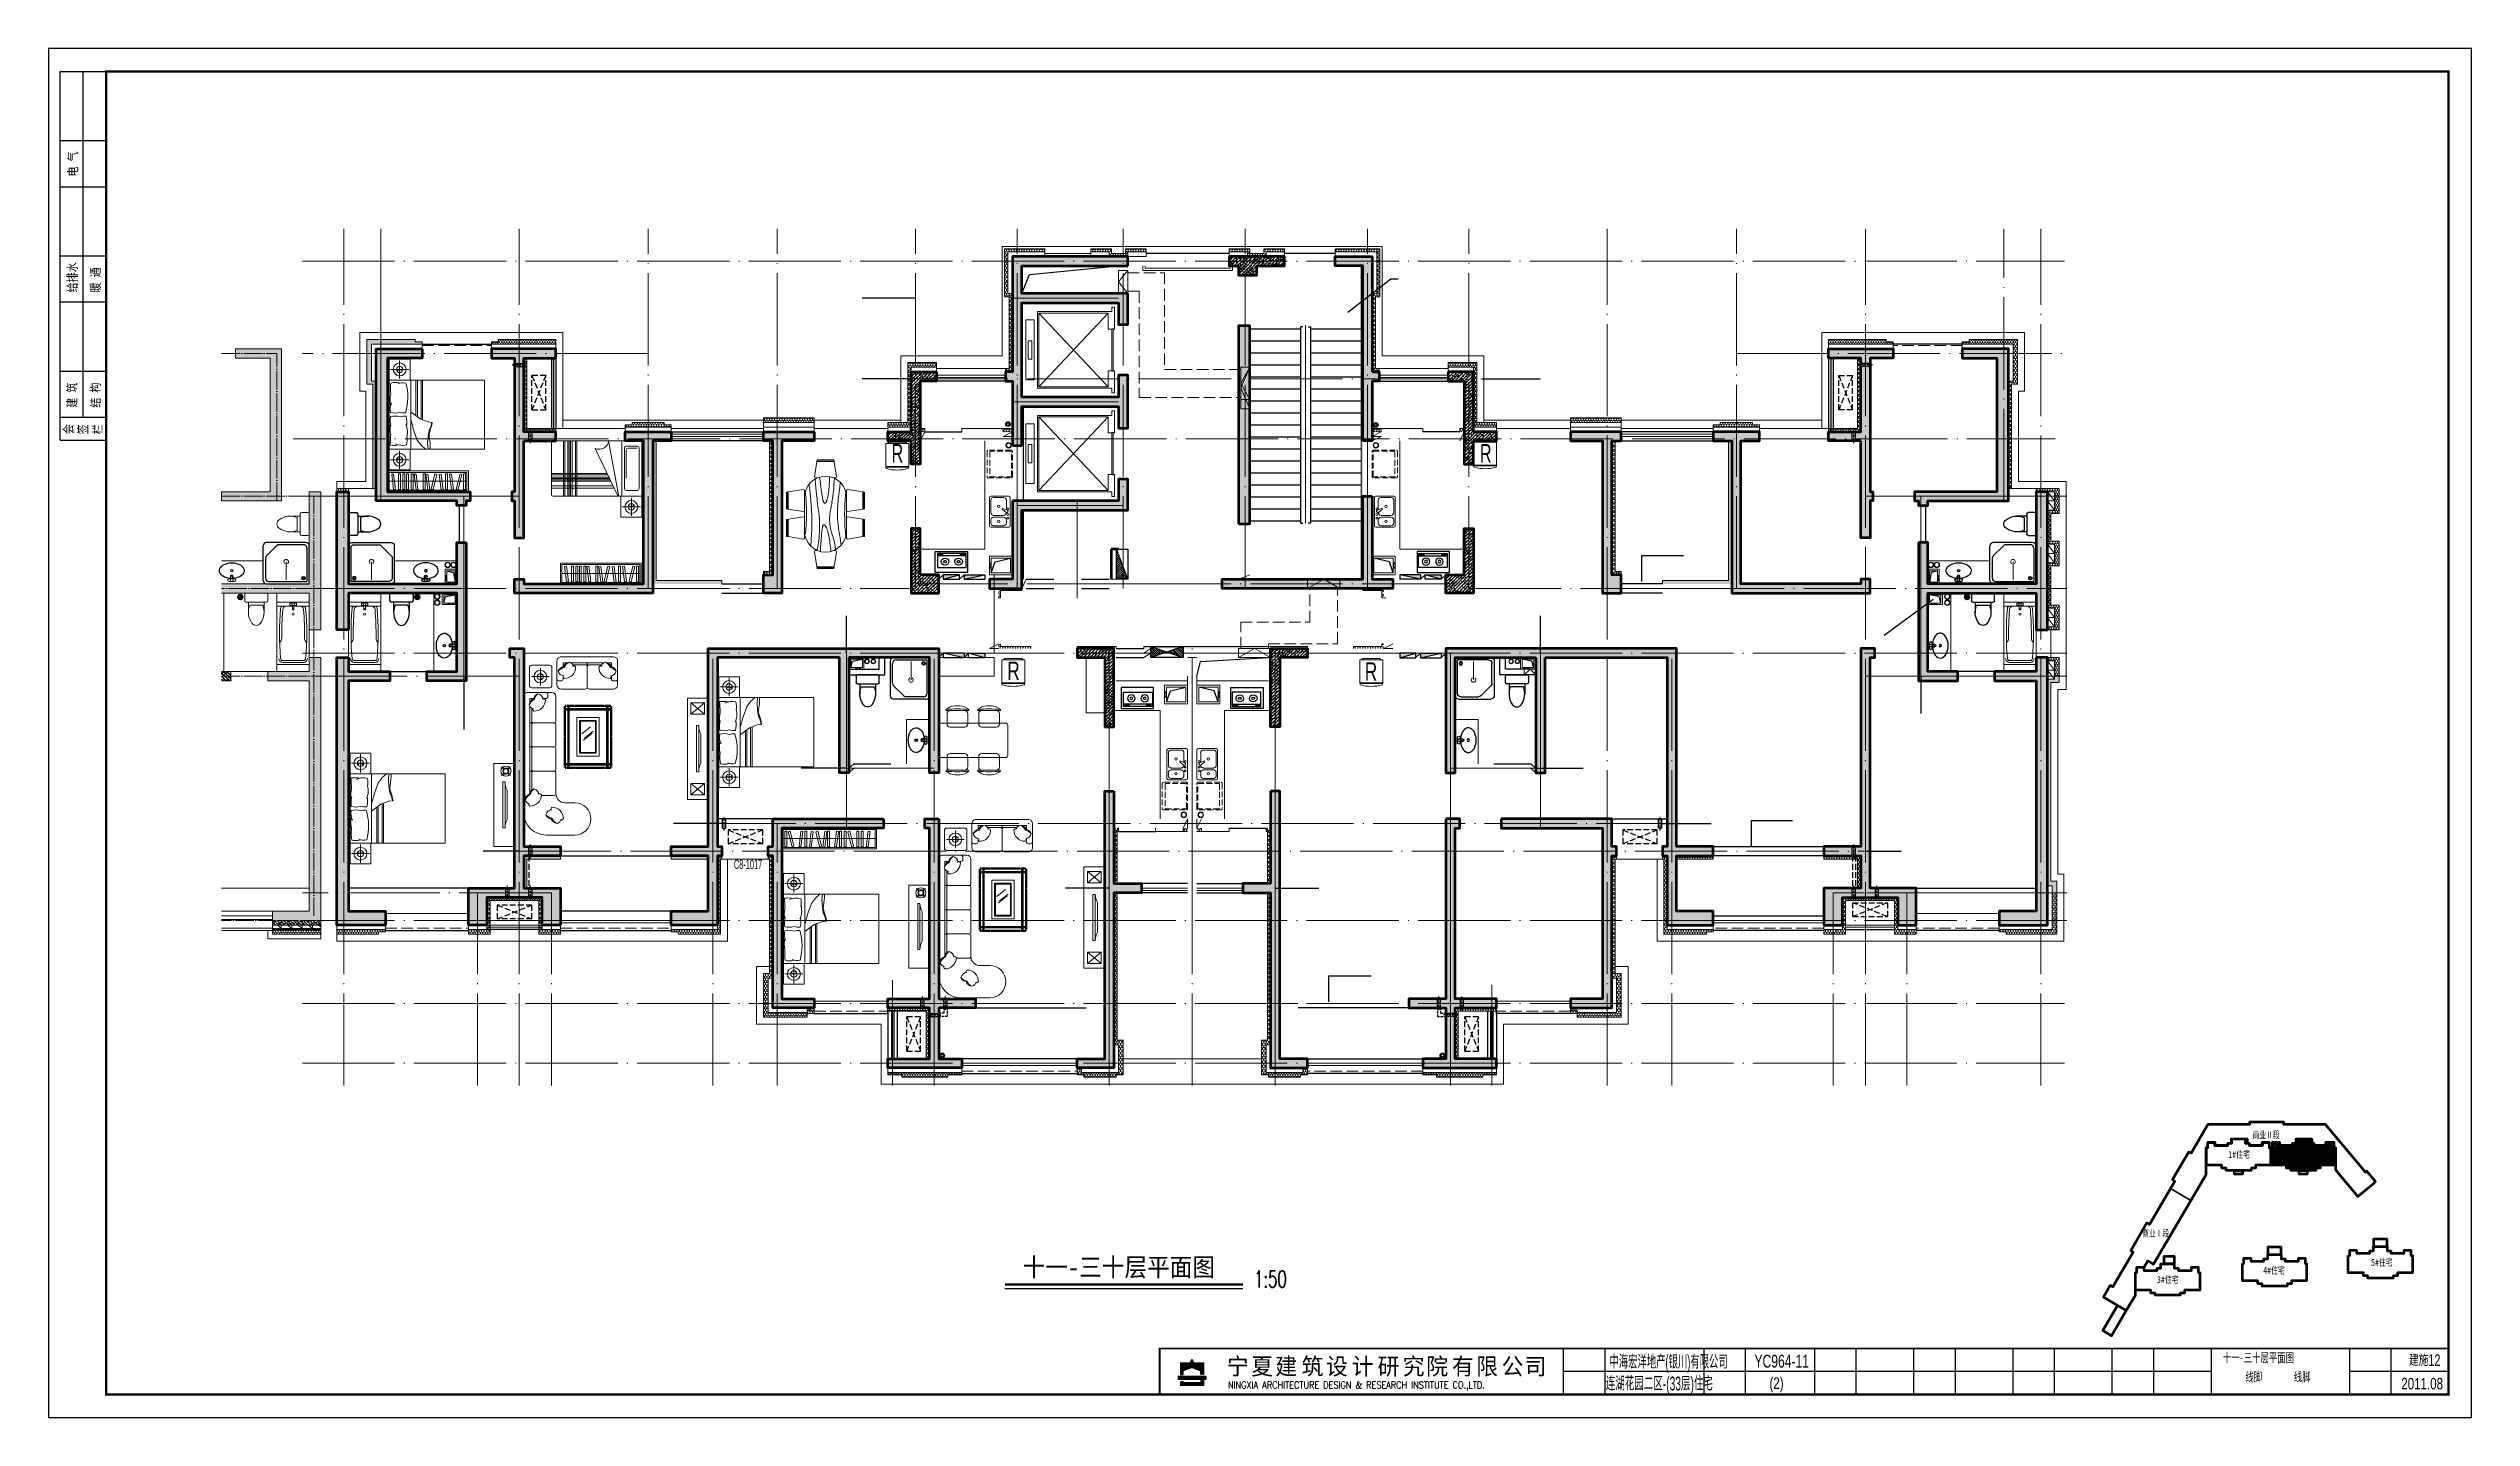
# Model space of a CAD drawing. Extents: x -12757 to 593131, y -184916 to 124232.
# Drawn here: x 540581 to 593131, y -184916 to -155216 of the extents above; entities that cross this region are included whole.
import ezdxf
from ezdxf.enums import TextEntityAlignment as Align

# ---------------------------------------------------------------- set-up
doc = ezdxf.new("R2010")
doc.units = 0
doc.header["$LTSCALE"] = 1000
doc.header["$MEASUREMENT"] = 0
doc.linetypes.add('DASH', pattern=[0.35, 0.25, -0.1])
doc.linetypes.add('DOTE', pattern=[2.42, 2, -0.2, 0.02, -0.2])
doc.layers.get('0').update_dxf_attribs({"linetype": 'CONTINUOUS', "lineweight": 25})
for name, color, linetype, lineweight in [('AXIS', 3, 'CONTINUOUS', 25), ('AXIS_TEXT', 7, 'CONTINUOUS', 25), ('DIM_IDEN', 3, 'CONTINUOUS', 25), ('DOTE', 1, 'CONTINUOUS', 9), ('LVTRY', 6, 'CONTINUOUS', 20), ('PUB_DIM', 3, 'CONTINUOUS', 25), ('PUB_HATCH', 8, 'CONTINUOUS', 15), ('PUB_TEXT', 7, 'CONTINUOUS', 25), ('PUB_TITLE', 4, 'CONTINUOUS', 25), ('STAIR', 2, 'CONTINUOUS', 25), ('TK', 7, 'CONTINUOUS', 25), ('WALL', 9, 'CONTINUOUS', 53), ('WINDOW', 4, 'CONTINUOUS', 25), ('保温', 71, 'CONTINUOUS', 15), ('剪力墙', 150, 'CONTINUOUS', 53), ('填充', 8, 'CONTINUOUS', 15), ('墙填充', 254, 'CONTINUOUS', 15), ('家具1', 8, 'CONTINUOUS', 15), ('栏杆', 40, 'CONTINUOUS', 20), ('洁具', 6, 'CONTINUOUS', 25), ('洞口层', 20, 'CONTINUOUS', 25), ('看线', 30, 'CONTINUOUS', 25), ('空心砖', 8, 'CONTINUOUS', 15), ('立面线', 7, 'CONTINUOUS', 40), ('装饰墙', 11, 'CONTINUOUS', 15), ('装饰线', 201, 'CONTINUOUS', 15), ('门窗编号', 140, 'CONTINUOUS', 25)]:
    doc.layers.add(name, color=color, linetype=linetype, lineweight=lineweight)
doc.styles.add('-ROMANT', font='RomanT.shx', dxfattribs={"width": 0.9})
doc.styles.add('-宋体', font='NSimSun.ttf', dxfattribs={"width": 0.8})
doc.styles.add('_ST64S', font='txt.shx', dxfattribs={"width": 1.2, "bigfont": 'ST64S.shx'})
doc.styles.add('COMPLEX', font='COMPLEX')
doc.styles.add('dim_font', font='SIMPLEX.shx', dxfattribs={"width": 0.6})
doc.styles.add('HT', font='SIMHEI.TTF', dxfattribs={"width": 0.8})
doc.styles.add('HZ', font='new-romd.shx', dxfattribs={"width": 0.7, "bigfont": 'hztxt.shx'})
doc.styles.add('HZFS', font='new-romc.shx', dxfattribs={"width": 0.7, "bigfont": 'hzfs.shx'})
doc.styles.add('N1', font='new-romd.shx', dxfattribs={"width": 0.65, "bigfont": 'hztxt.shx'})
doc.styles.add('N2', font='SimSun.ttf', dxfattribs={"width": 0.7})
doc.styles.add('N3', font='new-roms.shx', dxfattribs={"width": 0.7, "bigfont": 'hztxt.shx'})
doc.styles.add('ROM', font='NEW-ROMD.SHX', dxfattribs={"width": 0.8, "bigfont": 'HZTXT.SHX'})
pattern_1 = [(45, (23787.71, 7108.46), (-35.35534, 35.35534), []), (50, (23787.71, 7108.46), (143.452, -12.5504), [15, -165]), (355, (23787.71, 7108.46), (-27.7503, 150.4384), [12, -132]), (100.4514, (23799.66, 7107.41), (115.7019, 137.8879), [12.748, -140.2284]), (46.1842, (23787.71, 7148.46), (213.4482, -33.1038), [22.5, -247.5]), (96.6356, (23805.5, 7145.7), (186.9325, 194.8236), [19.122, -210.3426]), (351.1842, (23787.7, 7148.46), (186.9324, 194.8237), [18, -198]), (21, (23807.71, 7138.46), (119.3814, -80.5238), [15, -165]), (326, (23807.71, 7138.46), (48.663, 145.03), [12, -132]), (71.4514, (23817.66, 7131.75), (168.0445, 64.5061), [12.748, -140.2284]), (37.5, (23787.71, 7108.46), (2.43197, 66.57877), [0, -130.4, 0, -134, 0, -132.5]), (7.5, (23787.71, 7108.46), (52.6139, 78.88234), [0, -76.4, 0, -127.4, 0, -50.5]), (327.5, (23743.11, 7108.46), (106.76449, -4.51097), [0, -50, 0, -156, 0, -207]), (317.5, (23723.11, 7108.46), (116.6372, 20.021), [0, -65, 0, -103.6, 0, -147])]
pattern_2 = [(45, (-474540.73, 39215.805), (-35.355339, 35.355339), []), (50, (-474540.73, 39215.8), (143.452037, -12.550427), [15, -165]), (355, (-474540.73, 39215.8), (-27.750267, 150.438427), [12, -132]), (100.4514, (-474528.78, 39214.76), (115.701876, 137.88791), [12.74804, -140.228422]), (46.1842, (-474540.73, 39255.8), (213.44821, -33.1038), [22.5, -247.5]), (96.6356, (-474522.94, 39253.05), (186.93254, 194.82357), [19.12206, -210.3426]), (351.1842, (-474540.73, 39255.8), (186.93239, 194.82372), [18, -198]), (21, (-474520.73, 39245.8), (119.38141, -80.523778), [15, -165]), (326, (-474520.73, 39245.8), (48.663066, 145.03001), [12, -132]), (71.4514, (-474510.78, 39239.1), (168.044526, 64.5061), [12.74804, -140.228422]), (37.5, (-474540.73, 39215.805), (2.431971, 66.578771), [0, -130.4, 0, -134, 0, -132.5]), (7.5, (-474540.73, 39215.805), (52.613907, 78.882342), [0, -76.4, 0, -127.4, 0, -50.5]), (327.5, (-474585.33, 39215.805), (106.764487, -4.5109743), [0, -50, 0, -156, 0, -207]), (317.5, (-474605.33, 39215.81), (116.637234, 20.020996), [0, -65, 0, -103.6, 0, -147])]
pattern_3 = [(45, (-277578.09, -29559.48), (-35.355339, 35.355339), []), (50, (-277578.09, -29559.48), (143.452037, -12.550427), [15, -165]), (355, (-277578.09, -29559.48), (-27.75027, 150.43843), [12, -132]), (100.4514, (-277566.14, -29560.53), (115.701876, 137.88791), [12.74804, -140.22842]), (46.1842, (-277578.1, -29519.48), (213.44821, -33.1038), [22.5, -247.5]), (96.6356, (-277560.3, -29522.24), (186.93254, 194.82357), [19.12206, -210.3426]), (351.1842, (-277578.1, -29519.48), (186.93239, 194.82372), [18, -198]), (21, (-277558.09, -29529.48), (119.38141, -80.52378), [15, -165]), (326, (-277558.09, -29529.48), (48.663066, 145.03001), [12, -132]), (71.4514, (-277548.14, -29536.19), (168.044526, 64.5061), [12.74804, -140.22842]), (37.5, (-277578.09, -29559.48), (2.431971, 66.578771), [0, -130.4, 0, -134, 0, -132.5]), (7.5, (-277578.09, -29559.48), (52.613907, 78.882342), [0, -76.4, 0, -127.4, 0, -50.5]), (327.5, (-277622.69, -29559.48), (106.764487, -4.510974), [0, -50, 0, -156, 0, -207]), (317.5, (-277642.69, -29559.48), (116.637234, 20.020996), [0, -65, 0, -103.6, 0, -147])]
pattern_4 = [(45, (-578089.477, -93278.42), (-35.355339, 35.355339), []), (50, (-578089.48, -93278.42), (143.452037, -12.550427), [15, -165]), (355, (-578089.48, -93278.42), (-27.750267, 150.438427), [12, -132]), (100.4514, (-578077.52, -93279.47), (115.701876, 137.887908), [12.748038, -140.228422]), (46.1842, (-578089.48, -93238.42), (213.44821, -33.103803), [22.5, -247.5]), (96.6356, (-578071.7, -93241.18), (186.93254, 194.823574), [19.12206, -210.3426]), (351.1842, (-578089.48, -93238.42), (186.93239, 194.82372), [18, -198]), (21, (-578069.48, -93248.42), (119.38141, -80.523778), [15, -165]), (326, (-578069.48, -93248.42), (48.663066, 145.03001), [12, -132]), (71.4514, (-578059.53, -93255.13), (168.044526, 64.5061), [12.748038, -140.228422]), (37.5, (-578089.477, -93278.42), (2.431971, 66.5787708), [0, -130.4, 0, -134, 0, -132.5]), (7.5, (-578089.48, -93278.42), (52.6139075, 78.882342), [0, -76.4, 0, -127.4, 0, -50.5]), (327.5, (-578134.077, -93278.42), (106.7644872, -4.5109743), [0, -50, 0, -156, 0, -207]), (317.5, (-578154.08, -93278.42), (116.637234, 20.020996), [0, -65, 0, -103.6, 0, -147])]
pattern_5 = [(90, (-342530.67, 80862.602), (-27.4963, 47.625), [31.75, -63.5]), (210, (-342530.67, 80862.602), (-27.4963099, -47.6249943), [31.75, -63.5]), (150, (-342530.67, 80862.602), (-54.9926099, 5.7e-06), [-63.5, 31.75])]
pattern_6 = [(90, (-344507.382, -77937.53), (-27.4963, 47.625), [31.75, -63.5]), (210, (-344507.382, -77937.53), (-27.4963099, -47.6249943), [31.75, -63.5]), (150, (-344507.382, -77937.53), (-54.9926099, 5.7e-06), [-63.5, 31.75])]
pattern_7 = [(90, (-286281.19, 80862.602), (-27.4963, 47.625), [31.75, -63.5]), (210, (-286281.19, 80862.602), (-27.4963099, -47.6249943), [31.75, -63.5]), (150, (-286281.19, 80862.602), (-54.9926099, 5.7e-06), [-63.5, 31.75])]
pattern_8 = [(135, (-421937.054, -102484.4), (35.355339, 35.355339), []), (130, (-421937.05, -102484.4), (-143.452037, -12.550427), [15, -165]), (185, (-421937.05, -102484.4), (27.750267, 150.438427), [12, -132]), (79.5486, (-421949.01, -102485.44), (-115.701876, 137.88791), [12.74804, -140.22842]), (133.8158, (-421937.05, -102444.4), (-213.44821, -33.1038), [22.5, -247.5]), (83.3644, (-421954.84, -102447.16), (-186.93254, 194.82357), [19.12206, -210.3426]), (188.8158, (-421937.05, -102444.4), (-186.93239, 194.82372), [18, -198]), (159, (-421957.05, -102454.4), (-119.38141, -80.523778), [15, -165]), (214, (-421957.05, -102454.4), (-48.663066, 145.03001), [12, -132]), (108.5486, (-421967, -102461.11), (-168.044526, 64.5061), [12.74804, -140.22842]), (142.5, (-421937.054, -102484.4), (-2.431971, 66.578771), [0, -130.4, 0, -134, 0, -132.5]), (172.5, (-421937.054, -102484.4), (-52.613907, 78.882342), [0, -76.4, 0, -127.4, 0, -50.5]), (212.5, (-421892.454, -102484.4), (-106.764487, -4.5109743), [0, -50, 0, -156, 0, -207]), (222.5, (-421872.45, -102484.4), (-116.637234, 20.020996), [0, -65, 0, -103.6, 0, -147])]
pattern_9 = [(135, (326130.33, 75581.85), (35.355339, 35.355339), []), (130, (326130.33, 75581.85), (-143.452037, -12.550427), [15, -165]), (185, (326130.33, 75581.85), (27.750267, 150.438427), [12, -132]), (79.5486, (326118.37, 75580.8), (-115.701876, 137.88791), [12.74804, -140.22842]), (133.8158, (326130.33, 75621.85), (-213.44821, -33.1038), [22.5, -247.5]), (83.3644, (326112.54, 75619.1), (-186.93254, 194.82357), [19.12206, -210.3426]), (188.8158, (326130.33, 75621.85), (-186.93239, 194.82372), [18, -198]), (159, (326110.33, 75611.85), (-119.38141, -80.52378), [15, -165]), (214, (326110.33, 75611.85), (-48.663066, 145.03001), [12, -132]), (108.5486, (326100.38, 75605.14), (-168.044526, 64.5061), [12.74804, -140.22842]), (142.5, (326130.33, 75581.85), (-2.431971, 66.578771), [0, -130.4, 0, -134, 0, -132.5]), (172.5, (326130.33, 75581.85), (-52.613907, 78.882342), [0, -76.4, 0, -127.4, 0, -50.5]), (212.5, (326174.93, 75581.85), (-106.764487, -4.510974), [0, -50, 0, -156, 0, -207]), (222.5, (326194.93, 75581.85), (-116.637234, 20.020996), [0, -65, 0, -103.6, 0, -147])]

msp = doc.modelspace()

# ---------------------------------------------------------------- texts
at = {"layer": 'PUB_TEXT'}
for style, width, p in [('N1', 0.65, (558993, -163998)), ('N1', 0.65, (571752, -163998)), ('N3', 0.7, (561510, -168717)), ('N3', 0.7, (569263, -168732))]:
    msp.add_text('R', height=400, dxfattribs=dict(at, style=style, width=width)).set_placement(p, align=Align.MIDDLE)
for s, height, style, width, p in [('十一-三十层平面图', 400, 'HT', 0.9, (561707, -181853)), ('1:50', 360, 'COMPLEX', 0.66, (566725, -182091))]:
    msp.add_text(s, height=height, dxfattribs=dict(at, style=style, width=width)).set_placement(p)
at = {"layer": 'TK'}
for s, height, style, width, p in [('十一-三十层平面图', 200, 'HT', 0.65, (587737, -183715)), ('线脚', 200, 'HT', 0.65, (588225, -184132)), ('线脚', 200, 'HT', 0.65, (589277, -184130)), ('建施12', 250, 'N1', 0.7, (591775, -183795))]:
    msp.add_text(s, height=height, dxfattribs=dict(at, style=style, width=width)).set_placement(p)
at = {"layer": '门窗编号', "style": 'HZ', "width": 0.6}
msp.add_text('C8-1017', height=200, dxfattribs=at).set_placement((555445, -173014))

# ---------------------------------------------------------------- blocks, each defined once
blk = doc.blocks.new('tkq1')
at = {"layer": 'TK'}
for p, q in [((-55000, 1375), (-55000, 875)), ((-55000, 1375), (-54575, 1375)), ((-54500, 1175), (-54880, 1025)), ((-54575, 1375), (-54500, 1525)), ((-54425, 1375), (-54500, 1525)), ((-54500, 1175), (-54120, 1025)), ((-54425, 1375), (-54000, 1375)), ((-54000, 1375), (-54000, 875)), ((-38400, 2000), (-38400, 0)), ((-36600, 2000), (-36600, 0)), ((-32300, 2000), (-32300, 0)), ((-30500, 2000), (-30500, 0)), ((-27500, 2000), (-27500, 0)), ((-25700, 2000), (-25700, 0)), ((-23200, 2000), (-23200, 0)), ((-21400, 2000), (-21400, 0)), ((-18900, 2000), (-18900, 0)), ((-17100, 2000), (-17100, 0)), ((-14600, 2000), (-14600, 0)), ((-12800, 2000), (-12800, 0)), ((-10300, 2000), (-10300, 0)), ((-4300, 2000), (-4300, 0)), ((-2500, 2000), (-2500, 0)), ((-53900, 775), (-55100, 775)), ((-55100, 775), (-55100, 655)), ((-54120, 655), (-55100, 655)), ((-55000, 875), (-54880, 875)), ((-55000, 555), (-55000, 385)), ((-54880, 555), (-55000, 555)), ((-54000, 385), (-55000, 385)), ((-54880, 875), (-54880, 1025)), ((-54880, 555), (-54880, 505)), ((-54120, 505), (-54880, 505)), ((-54120, 875), (-54120, 1025)), ((-54000, 875), (-54120, 875)), ((-54120, 655), (-54120, 505)), ((-54000, 655), (-54000, 385)), ((-53900, 655), (-54000, 655)), ((-53900, 775), (-53900, 655)), ((-10300, 1000), (-38400, 1000)), ((0, 1000), (-4300, 1000))]:
    blk.add_line(p, q, dxfattribs=at)
at = {"layer": 'TK', "const_width": 80}
blk.add_lwpolyline([(-55900, 0), (0, 0), (0, 2000), (-55900, 2000)], close=True, dxfattribs=at)
at = {"layer": 'TK'}
for points in [[(-54575, 1375), (-55000, 1375), (-55000, 875)], [(-55000, 1375), (-54575, 1375), (-54575, 1375), (-54500, 1175)], [(-54575, 1375), (-54500, 1175), (-54869, 1030)], [(-54500, 1525), (-54425, 1375), (-54575, 1375)], [(-54500, 1175), (-54575, 1375), (-54425, 1375)], [(-54120, 1016), (-54500, 1175), (-54425, 1375)], [(-54425, 1375), (-54000, 1375), (-54000, 875)], [(-55100, 655), (-53900, 655), (-53900, 775)], [(-55100, 655), (-53900, 775), (-55100, 775)], [(-54880, 1016), (-54880, 875), (-55000, 875)], [(-55000, 555), (-54880, 507), (-54880, 555)], [(-54880, 507), (-55000, 507), (-55000, 555)], [(-55000, 507), (-55000, 385), (-54120, 505)], [(-54119, 385), (-54120, 505), (-55000, 385)], [(-54000, 875), (-54120, 875), (-54120, 1016)], [(-54120, 655), (-54000, 385), (-54000, 655)], [(-54000, 385), (-54119, 385), (-54120, 655)]]:
    blk.add_solid(points, dxfattribs=at)
for s, height, style, width, p in [('宁', 830, '_ST64S', 1.2, (-52991, 779)), ('夏', 830, '_ST64S', 1.2, (-51929, 779)), ('建', 830, '_ST64S', 1.2, (-50888, 779)), ('筑', 830, '_ST64S', 1.2, (-49745, 779)), ('设', 830, '_ST64S', 1.2, (-48684, 779)), ('计', 830, '_ST64S', 1.2, (-47572, 779)), ('研', 830, '_ST64S', 1.2, (-46451, 779)), ('究', 830, '_ST64S', 1.2, (-45359, 779)), ('院', 830, '_ST64S', 1.2, (-44338, 779)), ('有', 830, '_ST64S', 1.2, (-43224, 779)), ('限', 830, '_ST64S', 1.2, (-42173, 779)), ('公', 830, '_ST64S', 1.2, (-41071, 779)), ('司', 830, '_ST64S', 1.2, (-40070, 779)), ('NINGXIA ARCHITECTURE DESIGN & RESEARCH INSTITUTE CO.,LTD. ', 292.19, '-ROMANT', 0.88, (-52939, 268))]:
    blk.add_text(s, height=height, dxfattribs=dict(at, style=style, width=width)).set_placement(p)
blk = doc.blocks.new('001')
at = {"layer": 'TK'}
for p, q in [((-3000, -23985), (-3000, 0)), ((-3000, 0), (0, 0)), ((-1500, -22500), (-1500, 0)), ((0, -23985), (0, 0)), ((-3000, -4500), (0, -4500)), ((-3000, -7500), (0, -7500)), ((-3000, -12000), (0, -12000)), ((-3000, -15000), (0, -15000)), ((-3000, -19500), (0, -19500)), ((-3000, -22500), (0, -22500)), ((-2985, -24000), (-15, -24000))]:
    blk.add_line(p, q, dxfattribs=at)
for centre, start, end in [((-2985, -23985), 180, 270), ((-15, -23985), 270, 0)]:
    blk.add_arc(centre, 15, start, end, dxfattribs=at)
at = {"layer": 'TK', "style": '-宋体', "width": 0.8}
for s, p in [('电 气', (-1865, -6832)), ('给排水', (-1903, -14379)), ('暖 通', (-400, -14379)), ('建 筑', (-1924, -21880)), ('结 构', (-388, -21880)), ('会', (-2157, -23611)), ('签', (-1205, -23609)), ('栏', (-261, -23609))]:
    blk.add_text(s, height=600, rotation=90, dxfattribs=at).set_placement(p)
blk = doc.blocks.new('2#tkA1+')
at = {"layer": 'PUB_TITLE'}
blk.add_lwpolyline([(0, 0), (52550, 0), (52550, 29700), (0, 29700)], close=True, dxfattribs=at)
at = {"layer": 'PUB_TITLE', "const_width": 50}
blk.add_lwpolyline([(1250, 500), (52050, 500), (52050, 29200), (1250, 29200)], close=True, dxfattribs=at)
at = {"layer": 'TK', "ltscale": 60, "xscale": 0.3333249967545271, "yscale": 0.3333249966381118, "zscale": 0.33332499666675}
blk.add_blockref('001', (1250, 29200), dxfattribs=at)
at = {"layer": 'TK', "xscale": 0.5, "yscale": 0.5, "zscale": 0.5}
blk.add_blockref('tkq1', (52050, 500), dxfattribs=at)
at = {"layer": 'PUB_TEXT'}
for s, height, style, width, p in [('中海宏洋地产(银川)有限公司', 300, 'ROM', 0.5, (33854, 1060)), ('YC964-11', 280, 'HZFS', 0.7, (36999, 1083)), (' 连湖花园二区-(33层)住宅', 300, 'ROM', 0.55, (33713, 589))]:
    blk.add_text(s, height=height, dxfattribs=dict(at, style=style, width=width)).set_placement(p)
at = {"layer": 'TK', "style": 'ROM', "width": 0.75}
for s, p in [('(2)', (37324, 622)), ('2011.08', (51026, 611))]:
    blk.add_text(s, height=250, dxfattribs=at).set_placement(p)
blk = doc.blocks.new('jlq11-4')
at = {"layer": '墙填充'}
h = blk.add_hatch(dxfattribs=at)
h.set_pattern_fill('钢筋混凝土', color=256, scale=20, style=0)
h.set_pattern_definition(pattern_1)
h.paths.add_polyline_path([(14600, 13200), (16700, 13200), (16700, 12725), (16900, 12725), (16900, 13400), (14600, 13400), (14600, 14000), (16900, 14000), (16900, 14200), (14400, 14200), (14400, 11700), (14250, 11700), (14250, 11500), (14400, 11500), (14400, 10100), (14600, 10100), (14600, 10950), (16700, 10950), (16700, 10475), (16900, 10475), (16900, 11625), (16700, 11625), (16700, 11150), (14600, 11150)])
h = blk.add_hatch(dxfattribs=at)
h.set_pattern_fill('钢筋混凝土', color=256, scale=20, style=0)
h.set_pattern_definition(pattern_2)
h.paths.add_polyline_path([(19300, 14000), (19300, 13800), (19700, 13800), (19700, 14000), (20300, 14000), (20300, 14200), (19100, 14200), (19100, 14000)])
h = blk.add_hatch(dxfattribs=at)
h.set_pattern_fill('钢筋混凝土', color=256, scale=20, style=0)
h.set_pattern_definition(pattern_1)
h.paths.add_polyline_path([(22000, 10200), (22200, 10200), (22200, 10400), (22200, 11500), (22350, 11500), (22350, 11700), (22200, 11700), (22200, 14200), (21400, 14200), (21400, 14000), (22000, 14000)])
h = blk.add_hatch(dxfattribs=at)
h.set_pattern_fill('钢筋混凝土', color=256, scale=20, style=0)
h.set_pattern_definition(pattern_2)
h.paths.add_polyline_path([(19550, 12700), (19300, 12700), (19300, 8400), (19550, 8400)])
h = blk.add_hatch(dxfattribs=at)
h.set_pattern_fill('钢筋混凝土', color=256, scale=20, style=0)
h.set_pattern_definition(pattern_3)
h.paths.add_polyline_path([(600, 8900), (2350, 8900), (2350, 8800), (2550, 8800), (2550, 8900), (2640, 8900), (2640, 9100), (850, 9100), (850, 12000), (1600, 12000), (1600, 12200), (600, 12200)])
h = blk.add_hatch(dxfattribs=at)
h.set_pattern_fill('钢筋混凝土', color=256, scale=20, style=0)
h.set_pattern_definition(pattern_4)
h.paths.add_polyline_path([(3800, 10200), (4500, 10200), (4500, 10400), (3800, 10400), (3800, 12000), (4500, 12000), (4500, 12200), (3100, 12200), (3100, 12000), (3600, 12000), (3600, 9100), (3540, 9100), (3540, 8900), (3600, 8900), (3600, 8100), (3800, 8100)])
h = blk.add_hatch(dxfattribs=at)
h.set_pattern_fill('钢筋混凝土', color=256, scale=20, style=0)
h.set_pattern_definition(pattern_4)
h.paths.add_polyline_path([(33000, 12000), (33500, 12000), (33500, 12200), (32100, 12200), (32100, 12000), (32800, 12000), (32800, 10400), (32100, 10400), (32100, 10200), (32800, 10200), (32800, 8100), (33000, 8100), (33000, 8900), (33060, 8900), (33060, 9100), (33000, 9100)])
h = blk.add_hatch(dxfattribs=at)
h.set_pattern_fill('钢筋混凝土', color=256, scale=20, style=0)
h.set_pattern_definition(pattern_3)
h.paths.add_polyline_path([(36000, 8900), (36000, 12200), (35000, 12200), (35000, 12000), (35750, 12000), (35750, 9100), (33960, 9100), (33960, 8900), (34050, 8900), (34050, 8800), (34250, 8800), (34250, 8900)])
h = blk.add_hatch(dxfattribs=at)
h.set_pattern_fill('钢筋混凝土', color=256, scale=20, style=0)
h.set_pattern_definition(pattern_2)
h.paths.add_polyline_path([(12200, 10200), (12200, 9700), (12400, 9700), (12400, 11500), (12750, 11500), (12750, 11700), (12200, 11700), (12200, 10400), (11700, 10400), (11700, 10200)])
h = blk.add_hatch(dxfattribs=at)
h.set_pattern_fill('钢筋混凝土', color=256, scale=20, style=0)
h.set_pattern_definition(pattern_2)
h.paths.add_polyline_path([(24200, 9700), (24400, 9700), (24400, 10200), (24900, 10200), (24900, 10400), (24400, 10400), (24400, 11700), (23850, 11700), (23850, 11500), (24200, 11500)])
h = blk.add_hatch(dxfattribs=at)
h.set_pattern_fill('钢筋混凝土', color=256, scale=20, style=0)
h.set_pattern_definition(pattern_3)
h.paths.add_polyline_path([(6600, 10200), (7000, 10200), (7000, 10400), (6000, 10400), (6000, 10200), (6400, 10200), (6400, 7100), (3800, 7100), (3800, 7200), (3600, 7200), (3600, 6900), (6600, 6900)])
h = blk.add_hatch(dxfattribs=at)
h.set_pattern_fill('钢筋混凝土', color=256, scale=20, style=0)
h.set_pattern_definition([(45, (-277978.09, -29559.48), (-35.355339, 35.355339), []), (50, (-277978.09, -29559.48), (143.452037, -12.550427), [15, -165]), (355, (-277978.09, -29559.48), (-27.75027, 150.43843), [12, -132]), (100.4514, (-277966.14, -29560.53), (115.701876, 137.88791), [12.74804, -140.22842]), (46.1842, (-277978.1, -29519.48), (213.44821, -33.1038), [22.5, -247.5]), (96.6356, (-277960.3, -29522.24), (186.93254, 194.82357), [19.12206, -210.3426]), (351.1842, (-277978.1, -29519.48), (186.93239, 194.82372), [18, -198]), (21, (-277958.09, -29529.48), (119.38141, -80.52378), [15, -165]), (326, (-277958.09, -29529.48), (48.66307, 145.03001), [12, -132]), (71.4514, (-277948.14, -29536.19), (168.044526, 64.5061), [12.74804, -140.22842]), (37.5, (-277978.09, -29559.48), (2.431971, 66.578771), [0, -130.4, 0, -134, 0, -132.5]), (7.5, (-277978.09, -29559.48), (52.613907, 78.882342), [0, -76.4, 0, -127.4, 0, -50.5]), (327.5, (-278022.69, -29559.48), (106.764487, -4.510974), [0, -50, 0, -156, 0, -207]), (317.5, (-278042.69, -29559.48), (116.637234, 20.020996), [0, -65, 0, -103.6, 0, -147])])
h.paths.add_polyline_path([(9400, 10200), (10100, 10200), (10100, 10400), (9000, 10400), (9000, 10200), (9200, 10200), (9200, 7300), (9000, 7300), (9000, 6900), (9400, 6900)])
h = blk.add_hatch(dxfattribs=at)
h.set_pattern_fill('钢筋混凝土', color=256, scale=20, style=0)
h.set_pattern_definition(pattern_2)
h.paths.add_polyline_path([(27600, 6900), (27600, 7300), (27400, 7300), (27400, 10200), (27600, 10200), (27600, 10400), (26500, 10400), (26500, 10200), (27200, 10200), (27200, 6900)])
h = blk.add_hatch(dxfattribs=at)
h.set_pattern_fill('钢筋混凝土', color=256, scale=20, style=0)
h.set_pattern_definition(pattern_2)
h.paths.add_polyline_path([(30200, 7100), (30200, 10200), (30600, 10200), (30600, 10400), (29600, 10400), (29600, 10200), (30000, 10200), (30000, 6900), (33000, 6900), (33000, 7200), (32800, 7200), (32800, 7100)])
h = blk.add_hatch(dxfattribs=at)
h.set_pattern_fill('钢筋混凝土', color=256, scale=20, style=0)
h.set_pattern_definition(pattern_3)
h.paths.add_polyline_path([(0, 7100), (0, 9100), (-250, 9100), (-250, 6100), (0, 6100), (0, 6900), (2350, 6900), (2350, 5200), (1700, 5200), (1700, 5000), (2550, 5000), (2550, 8000), (2350, 8000), (2350, 7100)])
h = blk.add_hatch(dxfattribs=at)
h.set_pattern_fill('钢筋混凝土', color=256, scale=20, style=0)
h.set_pattern_definition(pattern_1)
h.paths.add_polyline_path([(16900, 8700), (16900, 9375), (16700, 9375), (16700, 8900), (14400, 8900), (14400, 7200), (13900, 7200), (13900, 7000), (14600, 7000), (14600, 8700)])
h = blk.add_hatch(dxfattribs=at)
h.set_pattern_fill('钢筋混凝土', color=256, scale=20, style=0)
h.set_pattern_definition(pattern_1)
h.paths.add_polyline_path([(22200, 7200), (22200, 9000), (22000, 9000), (22000, 7200), (18950, 7200), (18950, 7000), (22650, 7000), (22650, 7200)])
h = blk.add_hatch(dxfattribs=at)
h.set_pattern_fill('钢筋混凝土', color=256, scale=20, style=0)
h.set_pattern_definition(pattern_3)
h.paths.add_polyline_path([(34050, 5000), (34900, 5000), (34900, 5200), (34250, 5200), (34250, 6900), (36600, 6900), (36600, 6100), (36850, 6100), (36850, 9100), (36600, 9100), (36600, 7100), (34250, 7100), (34250, 8000), (34050, 8000)])
h = blk.add_hatch(dxfattribs=at)
h.set_pattern_fill('钢筋混凝土', color=256, scale=20, style=0)
h.set_pattern_definition(pattern_2)
h.paths.add_polyline_path([(12400, 8300), (12200, 8300), (12200, 6900), (12800, 6900), (12800, 7300), (12400, 7300)])
h = blk.add_hatch(dxfattribs=at)
h.set_pattern_fill('钢筋混凝土', color=256, scale=20, style=0)
h.set_pattern_definition(pattern_2)
h.paths.add_polyline_path([(24200, 7300), (23800, 7300), (23800, 6900), (24400, 6900), (24400, 8300), (24200, 8300)])
h = blk.add_hatch(dxfattribs=at)
h.set_pattern_fill('钢筋混凝土', color=256, scale=20, style=0)
h.set_pattern_definition(pattern_3)
h.paths.add_polyline_path([(0, 5200), (0, 5500), (-250, 5500), (-250, -300), (800, -300), (800, 0), (0, 0), (0, 5000), (900, 5000), (900, 5200)])
h = blk.add_hatch(dxfattribs=at)
h.set_pattern_fill('钢筋混凝土', color=256, scale=20, style=0)
h.set_pattern_definition(pattern_3)
h.paths.add_polyline_path([(3800, 5700), (3500, 5700), (3500, 5500), (3600, 5500), (3600, 500), (2600, 500), (2600, -300), (3000, -300), (3000, 300), (4200, 300), (4200, -300), (4600, -300), (4600, 500), (3800, 500), (3800, 1200), (4600, 1200), (4600, 1400), (3800, 1400)])
h = blk.add_hatch(dxfattribs=at)
h.set_pattern_fill('钢筋混凝土', color=256, scale=20, style=0)
h.set_pattern_definition(pattern_2)
h.paths.add_polyline_path([(7800, 1400), (7000, 1400), (7000, 1200), (7800, 1200), (7800, 0), (7000, 0), (7000, -300), (8000, -300), (8000, 1200), (8100, 1200), (8100, 1400), (8000, 1400), (8000, 5500), (10650, 5500), (10650, 3000), (10850, 3000), (10850, 5500), (12600, 5500), (12600, 3200), (12600, 3000), (12800, 3000), (12800, 5500), (12800, 5700), (7800, 5700)])
h = blk.add_hatch(dxfattribs=at)
h.set_pattern_fill('钢筋混凝土', color=256, scale=20, style=0)
h.set_pattern_definition(pattern_2)
h.paths.add_polyline_path([(16600, 5700), (15800, 5700), (15800, 5500), (16400, 5500), (16400, 4000), (16600, 4000)])
h = blk.add_hatch(dxfattribs=at)
h.set_pattern_fill('钢筋混凝土', color=256, scale=20, style=0)
h.set_pattern_definition(pattern_2)
h.paths.add_polyline_path([(20000, 4000), (20200, 4000), (20200, 5500), (20800, 5500), (20800, 5700), (20000, 5700)])
h = blk.add_hatch(dxfattribs=at)
h.set_pattern_fill('钢筋混凝土', color=256, scale=20, style=0)
h.set_pattern_definition(pattern_2)
h.paths.add_polyline_path([(28600, 1400), (28500, 1400), (28500, 1200), (28600, 1200), (28600, -300), (29600, -300), (29600, 0), (28800, 0), (28800, 1200), (29600, 1200), (29600, 1400), (28800, 1400), (28800, 5700), (23800, 5700), (23800, 5500), (23800, 3000), (24000, 3000), (24000, 3200), (24000, 5500), (25750, 5500), (25750, 3000), (25950, 3000), (25950, 5500), (28600, 5500)])
h = blk.add_hatch(dxfattribs=at)
h.set_pattern_fill('钢筋混凝土', color=256, scale=20, style=0)
h.set_pattern_definition(pattern_3)
h.paths.add_polyline_path([(32800, 1400), (32000, 1400), (32000, 1200), (32800, 1200), (32800, 500), (32000, 500), (32000, -300), (32400, -300), (32400, 300), (33600, 300), (33600, -300), (34000, -300), (34000, 500), (33000, 500), (33000, 5500), (33100, 5500), (33100, 5700), (32800, 5700)])
h = blk.add_hatch(dxfattribs=at)
h.set_pattern_fill('钢筋混凝土', color=256, scale=20, style=0)
h.set_pattern_definition(pattern_3)
h.paths.add_polyline_path([(36600, 0), (35800, 0), (35800, -300), (36850, -300), (36850, 5500), (36600, 5500), (36600, 5200), (35700, 5200), (35700, 5000), (36600, 5000)])
h = blk.add_hatch(dxfattribs=at)
h.set_pattern_fill('钢筋混凝土', color=256, scale=20, style=0)
h.set_pattern_definition(pattern_3)
h.paths.add_polyline_path([(16400, -3200), (15800, -3200), (15800, -3400), (16600, -3400), (16600, 400), (17200, 400), (17200, 600), (16600, 600), (16600, 2600), (16400, 2600)])
h = blk.add_hatch(dxfattribs=at)
h.set_pattern_fill('钢筋混凝土', color=256, scale=20, style=0)
h.set_pattern_definition(pattern_3)
h.paths.add_polyline_path([(20200, 2600), (20000, 2600), (20000, 600), (19400, 600), (19400, 400), (20000, 400), (20000, -3400), (20800, -3400), (20800, -3200), (20200, -3200)])
h = blk.add_hatch(dxfattribs=at)
h.set_pattern_fill('钢筋混凝土', color=256, scale=20, style=0)
h.set_pattern_definition(pattern_3)
h.paths.add_polyline_path([(9400, 1800), (11600, 1800), (11600, 2000), (9200, 2000), (9200, 1400), (9100, 1400), (9100, 1200), (9200, 1200), (9200, -2100), (10100, -2100), (10100, -1900), (9400, -1900)])
h = blk.add_hatch(dxfattribs=at)
h.set_pattern_fill('钢筋混凝土', color=256, scale=20, style=0)
h.set_pattern_definition(pattern_3)
h.paths.add_polyline_path([(12600, -1900), (11700, -1900), (11700, -2100), (12600, -2100), (12600, -3200), (11700, -3200), (11700, -3400), (13300, -3400), (13300, -3200), (12800, -3200), (12800, -2100), (13600, -2100), (13600, -1900), (12800, -1900), (12800, 2000), (12500, 2000), (12500, 1800), (12600, 1800)])
h = blk.add_hatch(dxfattribs=at)
h.set_pattern_fill('钢筋混凝土', color=256, scale=20, style=0)
h.set_pattern_definition(pattern_3)
h.paths.add_polyline_path([(23800, -1900), (23000, -1900), (23000, -2100), (23800, -2100), (23800, -3200), (23300, -3200), (23300, -3400), (24900, -3400), (24900, -3200), (24000, -3200), (24000, -2100), (24900, -2100), (24900, -1900), (24000, -1900), (24000, 1800), (24100, 1800), (24100, 2000), (23800, 2000)])
h = blk.add_hatch(dxfattribs=at)
h.set_pattern_fill('钢筋混凝土', color=256, scale=20, style=0)
h.set_pattern_definition(pattern_3)
h.paths.add_polyline_path([(27400, 1200), (27500, 1200), (27500, 1400), (27400, 1400), (27400, 2000), (25000, 2000), (25000, 1800), (27200, 1800), (27200, -1900), (26500, -1900), (26500, -2100), (27400, -2100)])
at = {"layer": '剪力墙'}
for points in [[(16900, 14000), (16900, 14200), (14400, 14200), (14400, 11700), (14250, 11700), (14250, 11500), (14400, 11500), (14400, 10100)], [(22000, 10200), (22000, 14000), (21400, 14000), (21400, 14200), (22200, 14200), (22200, 11700)], [(16900, 13400), (14600, 13400), (14600, 14000), (16900, 14000)], [(14400, 10100), (14600, 10100), (14600, 10950), (16700, 10950), (16700, 10475), (16900, 10475), (16900, 11625), (16700, 11625), (16700, 11150), (14600, 11150), (14600, 13200), (16700, 13200), (16700, 12725), (16900, 12725), (16900, 13400)], [(19300, 8400), (19550, 8400), (19550, 12700), (19300, 12700), (19300, 8400)], [(3800, 10200), (4500, 10200), (4500, 10400), (3800, 10400), (3800, 12000), (4500, 12000), (4500, 12200), (3100, 12200), (3100, 12000), (3600, 12000), (3600, 9100), (3540, 9100), (3540, 8900), (3600, 8900), (3600, 8100), (3800, 8100), (3800, 10200)], [(32800, 10200), (32100, 10200), (32100, 10400), (32800, 10400), (32800, 12000), (32100, 12000), (32100, 12200), (33500, 12200), (33500, 12000), (33000, 12000), (33000, 9100), (33060, 9100), (33060, 8900), (33000, 8900), (33000, 8100), (32800, 8100), (32800, 10200)], [(22200, 11700), (22350, 11700), (22350, 11500), (22200, 11500), (22200, 10400), (22200, 10400), (22200, 10200), (22000, 10200)], [(12400, 7300), (12400, 8300), (12200, 8300), (12200, 6900), (12800, 6900), (12800, 7300), (12400, 7300)], [(24200, 7300), (24200, 8300), (24400, 8300), (24400, 6900), (23800, 6900), (23800, 7300), (24200, 7300)], [(10650, 5500), (8000, 5500), (8000, 1400), (8100, 1400), (8100, 1200), (8000, 1200), (8000, -300), (7000, -300), (7000, 0), (7800, 0), (7800, 1200), (7000, 1200), (7000, 1400), (7800, 1400), (7800, 5700), (12800, 5700), (12800, 5500), (12800, 3000), (12600, 3000), (12600, 3200), (12600, 3200), (12600, 5500), (10850, 5500)], [(10850, 5500), (10850, 3000), (10650, 3000), (10650, 5500)], [(25950, 5500), (28600, 5500), (28600, 1400), (28500, 1400), (28500, 1200), (28600, 1200), (28600, -300), (29600, -300), (29600, 0), (28800, 0), (28800, 1200), (29600, 1200), (29600, 1400), (28800, 1400), (28800, 5700), (23800, 5700), (23800, 5500), (23800, 3000), (24000, 3000), (24000, 3200), (24000, 3200), (24000, 5500), (25750, 5500)], [(25750, 5500), (25750, 3000), (25950, 3000), (25950, 5500)]]:
    blk.add_lwpolyline(points, dxfattribs=at)
for points in [[(19100, 14200), (19100, 14000), (19300, 14000), (19300, 13800), (19700, 13800), (19700, 14000), (20300, 14000), (20300, 14200)], [(1600, 12200), (1600, 12000), (850, 12000), (850, 9100), (2640, 9100), (2640, 8900), (2550, 8900), (2550, 8800), (2350, 8800), (2350, 8900), (600, 8900), (600, 12200)], [(35000, 12200), (35000, 12000), (35750, 12000), (35750, 9100), (33960, 9100), (33960, 8900), (34050, 8900), (34050, 8800), (34250, 8800), (34250, 8900), (36000, 8900), (36000, 12200)], [(12750, 11700), (12750, 11500), (12400, 11500), (12400, 9700), (12200, 9700), (12200, 10200), (11700, 10200), (11700, 10400), (12200, 10400), (12200, 11700)], [(23850, 11700), (23850, 11500), (24200, 11500), (24200, 9700), (24400, 9700), (24400, 10200), (24900, 10200), (24900, 10400), (24400, 10400), (24400, 11700)], [(7000, 10400), (7000, 10200), (6600, 10200), (6600, 6900), (3600, 6900), (3600, 7200), (3800, 7200), (3800, 7100), (6400, 7100), (6400, 10200), (6000, 10200), (6000, 10400)], [(10100, 10400), (10100, 10200), (9400, 10200), (9400, 6900), (9000, 6900), (9000, 7300), (9200, 7300), (9200, 10200), (9000, 10200), (9000, 10400)], [(26500, 10400), (26500, 10200), (27200, 10200), (27200, 6900), (27600, 6900), (27600, 7300), (27400, 7300), (27400, 10200), (27600, 10200), (27600, 10400)], [(29600, 10400), (29600, 10200), (30000, 10200), (30000, 6900), (33000, 6900), (33000, 7200), (32800, 7200), (32800, 7100), (30200, 7100), (30200, 10200), (30600, 10200), (30600, 10400)], [(2550, 8000), (2550, 5000), (1700, 5000), (1700, 5200), (2350, 5200), (2350, 6900), (0, 6900), (0, 6100), (-250, 6100), (-250, 9100), (0, 9100), (0, 7100), (2350, 7100), (2350, 8000)], [(14400, 8900), (14400, 7200), (13900, 7200), (13900, 7000), (14600, 7000), (14600, 8700), (16900, 8700), (16900, 9375), (16700, 9375), (16700, 8900), (14400, 8900)], [(22200, 9000), (22200, 7200), (22650, 7200), (22650, 7000), (18950, 7000), (18950, 7200), (22000, 7200), (22000, 9000), (22200, 9000)], [(34050, 8000), (34050, 5000), (34900, 5000), (34900, 5200), (34250, 5200), (34250, 6900), (36600, 6900), (36600, 6100), (36850, 6100), (36850, 9100), (36600, 9100), (36600, 7100), (34250, 7100), (34250, 8000)], [(0, 5500), (0, 5200), (900, 5200), (900, 5000), (0, 5000), (0, 0), (800, 0), (800, -300), (-250, -300), (-250, 5500)], [(4600, -300), (4200, -300), (4200, 300), (3000, 300), (3000, -300), (2600, -300), (2600, 500), (3600, 500), (3600, 5500), (3500, 5500), (3500, 5700), (3800, 5700), (3800, 1400), (4600, 1400), (4600, 1200), (3800, 1200), (3800, 500), (4600, 500)], [(16600, 5700), (15800, 5700), (15800, 5500), (16400, 5500), (16400, 4000), (16600, 4000), (16600, 5700)], [(20000, 5700), (20800, 5700), (20800, 5500), (20200, 5500), (20200, 4000), (20000, 4000), (20000, 5700)], [(32000, -300), (32400, -300), (32400, 300), (33600, 300), (33600, -300), (34000, -300), (34000, 500), (33000, 500), (33000, 5500), (33100, 5500), (33100, 5700), (32800, 5700), (32800, 1400), (32000, 1400), (32000, 1200), (32800, 1200), (32800, 500), (32000, 500)], [(36600, 5500), (36600, 5200), (35700, 5200), (35700, 5000), (36600, 5000), (36600, 0), (35800, 0), (35800, -300), (36850, -300), (36850, 5500)], [(16600, 2600), (16600, 600), (17200, 600), (17200, 400), (16600, 400), (16600, -3400), (15800, -3400), (15800, -3200), (16400, -3200), (16400, 2600)], [(20000, 2600), (20000, 600), (19400, 600), (19400, 400), (20000, 400), (20000, -3400), (20800, -3400), (20800, -3200), (20200, -3200), (20200, 2600)], [(11600, 2000), (11600, 1800), (9400, 1800), (9400, -1900), (10100, -1900), (10100, -2100), (9200, -2100), (9200, 1200), (9100, 1200), (9100, 1400), (9200, 1400), (9200, 2000)], [(12800, 2000), (12800, -1900), (13600, -1900), (13600, -2100), (12800, -2100), (12800, -3200), (13300, -3200), (13300, -3400), (11700, -3400), (11700, -3200), (12600, -3200), (12600, -2100), (11700, -2100), (11700, -1900), (12600, -1900), (12600, 1800), (12500, 1800), (12500, 2000)], [(23800, 2000), (23800, -1900), (23000, -1900), (23000, -2100), (23800, -2100), (23800, -3200), (23300, -3200), (23300, -3400), (24900, -3400), (24900, -3200), (24000, -3200), (24000, -2100), (24900, -2100), (24900, -1900), (24000, -1900), (24000, 1800), (24100, 1800), (24100, 2000)], [(25000, 2000), (25000, 1800), (27200, 1800), (27200, -1900), (26500, -1900), (26500, -2100), (27400, -2100), (27400, 1200), (27500, 1200), (27500, 1400), (27400, 1400), (27400, 2000)]]:
    blk.add_lwpolyline(points, close=True, dxfattribs=at)
blk = doc.blocks.new('1')
at = {"layer": '洞口层', "linetype": 'DASH', "ltscale": 0.2}
blk.add_line((380920, -27067), (381220, -27067), dxfattribs=at)
at = {"layer": '洞口层'}
for p, q in [((380970, -27032), (381170, -27032)), ((380970, -27032), (380970, -27102)), ((380970, -27102), (381170, -27102)), ((381170, -27032), (381170, -27102))]:
    blk.add_line(p, q, dxfattribs=at)
blk = doc.blocks.new('2')
at = {"layer": '洞口层', "ltscale": 500}
for p, q in [((390745, -31617), (390745, -31717)), ((390745, -31617), (391195, -31617)), ((390745, -31717), (391195, -31617)), ((390745, -31717), (391195, -31717)), ((391195, -31617), (391195, -31717))]:
    blk.add_line(p, q, dxfattribs=at)
blk = doc.blocks.new('3')
at = {"layer": '洞口层', "ltscale": 500}
for p, q in [((390620, -31617), (390270, -31617)), ((390270, -31617), (390270, -31717)), ((390270, -31717), (390620, -31617)), ((390270, -31717), (390620, -31717)), ((390620, -31717), (390620, -31617))]:
    blk.add_line(p, q, dxfattribs=at)
blk = doc.blocks.new('6')
at = {"layer": '洞口层'}
h = blk.add_hatch(dxfattribs=at)
h.set_pattern_fill('ANSI31', color=256, scale=20, style=0)
h.set_pattern_definition([(45, (520622.695, 201494.678), (-22.4506403, 22.4506403), [])])
h.paths.add_polyline_path([(394310, -30837), (394210, -30837), (394210, -31128)])
h.paths.add_polyline_path([(394210, -30837), (394110, -30837), (394110, -30953), (394190, -31187), (394210, -31128)])
h.paths.add_polyline_path([(394110, -30837), (394070, -30837), (394110, -30953)])
h = blk.add_hatch(dxfattribs=at)
h.set_pattern_fill('ANSI31', color=256, scale=20, style=0)
h.set_pattern_definition([(45, (297950.06, -118313.154), (-22.45064, 22.45064), [])])
h.paths.add_polyline_path([(394070, -31537), (394310, -31537), (394190, -31187)])
at = {"layer": '洞口层', "ltscale": 500}
for p, q in [((394310, -31537), (394070, -30837)), ((394310, -30837), (394070, -31537))]:
    blk.add_line(p, q, dxfattribs=at)
blk.add_lwpolyline([(394070, -31537), (394070, -30837), (394310, -30837), (394310, -31537)], close=True, dxfattribs=at)
blk = doc.blocks.new('ktj1')
at = {"layer": '洁具', "linetype": 'DASH', "ltscale": 0.5}
blk.add_lwpolyline([(750, 0), (750, 300), (0, 300), (750, 0), (0, 0), (750, 300), (0, 300), (0, 0)], dxfattribs=at)
blk = doc.blocks.new('M_E25ESP')
at = {"color": 0, "linetype": 'ByBlock'}
for p, q in [((0, -309), (0, 307)), ((31, 338), (419, 338)), ((48, 2), (57, -12)), ((59, 31), (163, 70)), ((82, 245), (82, 40)), ((173, 53), (87, -18)), ((358, 307), (143, 307)), ((163, 70), (173, 53)), ((419, -20), (419, 245)), ((450, 307), (450, -309)), ((31, -340), (419, -340)), ((82, -184), (82, -246)), ((143, -82), (358, -82)), ((143, -123), (358, -123)), ((143, -308), (358, -308)), ((143, -340), (358, -340)), ((419, -184), (419, -246))]:
    blk.add_line(p, q, dxfattribs=at)
for centre, radius in [((51, 61), 20.5), ((251, 112), 25.6), ((51, -61), 20.5), ((51, -145), 20.5), ((251, -208), 25.6)]:
    blk.add_circle(centre, radius, dxfattribs=at)
for centre, radius, start, end in [((31, 307), 30.7, 90, 180), ((66, 12), 20.5, 110.5377, 210), ((143, 245), 61.4, 90, 180), ((358, 245), 61.4, 0, 90), ((419, 307), 30.7, 0, 90), ((31, -309), 30.7, 180, 270), ((74, -2), 20.5, 210, 309.4623), ((143, -20), 61.4, 180, 270), ((143, -184), 61.4, 90, 180), ((143, -246), 61.4, 180, 270), ((358, -20), 61.4, 270, 0), ((358, -184), 61.4, 0, 90), ((358, -246), 61.4, 270, 0), ((419, -309), 30.7, 270, 0)]:
    blk.add_arc(centre, radius, start, end, dxfattribs=at)
blk = doc.blocks.new('jjz')
at = {"layer": '洁具'}
for p, q in [((450, 700), (0, 700)), ((0, 700), (0, 0)), ((102, 51), (102, 673)), ((102, 673), (410, 673)), ((360, 673), (360, 51)), ((380, 641), (390, 641)), ((381, 549), (390, 549)), ((388, 630), (403, 630)), ((388, 566), (388, 630)), ((403, 566), (388, 566)), ((403, 630), (403, 566)), ((410, 673), (410, 51)), ((450, 0), (450, 700)), ((0, 0), (450, 0)), ((410, 51), (102, 51)), ((380, 168), (390, 168)), ((381, 76), (390, 76)), ((388, 93), (388, 157)), ((388, 157), (403, 157)), ((403, 93), (388, 93)), ((403, 157), (403, 93))]:
    blk.add_line(p, q, dxfattribs=at)
at = {"layer": '洁具', "extrusion": (0, 0, -1)}
for centre, major_axis, start_param, end_param in [((233, 508), (0, 82.5), 3.141593, 9.424778), ((233, 508), (0, 31.6), 3.141593, 9.424778), ((530, 595), (0, 177), -1.570796, -1.464362), ((530, 595), (0, 177), 4.605954, 4.712389), ((456, 604), (0, 94.4), -1.464362, -1.318368), ((456, 586), (0, 94.4), 4.45996, 4.605954), ((409, 617), (0, 41.3), -1.318368, -1.013853), ((409, 573), (0, 41.3), 4.155445, 4.45996), ((381, 637), (0, 4.03), -1.013853, 0), ((381, 553), (0, 4.03), 3.141593, 4.155445), ((539, 595), (0, 177), -1.570796, -1.464362), ((539, 595), (0, 177), 4.605954, 4.712389), ((381, 637), (0, 4.03), 0, 0.313206), ((465, 604), (0, 94.4), -1.464362, -1.318368), ((465, 586), (0, 94.4), 4.45996, 4.605954), ((419, 617), (0, 41.3), -1.318368, -1.013853), ((419, 573), (0, 41.3), 4.155445, 4.45996), ((390, 637), (0, 4.03), -1.013853, 0), ((390, 553), (0, 4.03), 3.141593, 4.155445), ((390, 637), (0, 4.03), 0, 1.013851), ((390, 553), (0, 4.03), 2.127739, 3.141593), ((362, 617), (0, 41.3), 1.013851, 1.240657), ((362, 573), (0, 41.3), 1.823225, 2.12774), ((316, 586), (0, 94.4), 1.788282, 1.823225), ((233, 216), (0, 82.5), 3.141593, 9.424778), ((233, 216), (0, 31.6), 3.141593, 9.424778), ((530, 122), (0, 177), -1.570796, -1.464362), ((530, 122), (0, 177), 4.605954, 4.712389), ((456, 131), (0, 94.4), -1.464362, -1.318368), ((456, 113), (0, 94.4), 4.45996, 4.605954), ((409, 144), (0, 41.3), -1.318368, -1.013853), ((409, 100), (0, 41.3), 4.155445, 4.45996), ((381, 164), (0, 4.03), -1.013853, 0), ((381, 80), (0, 4.03), 3.141593, 4.155445), ((539, 122), (0, 177), -1.570796, -1.464362), ((539, 122), (0, 177), 4.605954, 4.712389), ((381, 164), (0, 4.03), 0, 0.313206), ((465, 131), (0, 94.4), -1.464362, -1.318368), ((465, 113), (0, 94.4), 4.45996, 4.605954), ((419, 144), (0, 41.3), -1.318368, -1.013853), ((419, 100), (0, 41.3), 4.155445, 4.45996), ((390, 164), (0, 4.03), -1.013853, 0), ((390, 80), (0, 4.03), 3.141593, 4.155445), ((390, 164), (0, 4.03), 0, 1.013851), ((390, 80), (0, 4.03), 2.127739, 3.141593), ((362, 144), (0, 41.3), 1.013851, 1.240657), ((362, 100), (0, 41.3), 1.823225, 2.12774), ((316, 113), (0, 94.4), 1.788282, 1.823225)]:
    blk.add_ellipse(centre, major_axis=major_axis, ratio=0.9, start_param=start_param, end_param=end_param, dxfattribs=at)
blk = doc.blocks.new('j3')
at = {"layer": '洁具'}
for p, q in [((0, -220), (0, 220)), ((30, 250), (170, 250)), ((200, 220), (200, -220)), ((200, 170), (430, 170)), ((260, 140), (260, -140)), ((170, -250), (30, -250)), ((200, -170), (430, -170))]:
    blk.add_line(p, q, dxfattribs=at)
for centre, radius, start, end in [((30, 220), 30, 90, 180), ((170, 220), 30, 0, 90), ((413, -227), 398, 53.3619, 112.5495), ((590, 0), 110, 303.4509, 56.5491), ((30, -220), 30, 180, 270), ((170, -220), 30, 270, 0), ((413, 227), 398, 247.4505, 306.6381)]:
    blk.add_arc(centre, radius, start, end, dxfattribs=at)
at = {"style": 'dim_font', "width": 0.8, "flags": 9}
for tag in ['YSIZE', 'XSIZE']:
    blk.add_attdef(tag, (0, 0), '', height=0.5, rotation=270, dxfattribs=at)
blk = doc.blocks.new('_LV10')
blk.add_line((0, -37), (0, -432))
blk.add_arc((0, -432), 50, 121.0332, 58.9668)
blk = doc.blocks.new('j1')
at = {"layer": '洁具'}
for p, q in [((-29, 29), (-111, 29)), ((-29, 29), (-111, 29)), ((-111, 18), (-51, 18)), ((-111, 18), (-51, 18)), ((-58, 58), (-58, 29)), ((-58, 58), (-58, 29)), ((-58, 18), (-58, -18)), ((-58, 18), (-58, -18)), ((0, -58), (0, 58)), ((0, -58), (0, 58)), ((-111, -18), (-51, -18)), ((-111, -18), (-51, -18)), ((-29, -29), (-111, -29)), ((-29, -29), (-111, -29)), ((-58, -29), (-58, -58)), ((-58, -29), (-58, -58))]:
    blk.add_line(p, q, dxfattribs=at)
for radius in [27, 27, 22.5, 22.5]:
    blk.add_circle((-237, 0), radius, dxfattribs=at)
for centre, radius, start, end in [((-111, 0), 28.8, 90, 270), ((-111, 0), 28.8, 90, 270), ((-111, 0), 18, 90, 270), ((-111, 0), 18, 90, 270), ((-29, 58), 28.8, 0, 180), ((-29, 58), 28.8, 0, 180), ((-29, 0), 28.8, 141.3178, 218.6822), ((-29, 0), 28.8, 141.3178, 218.6822), ((-29, 0), 28.8, 270, 90), ((-29, 0), 28.8, 270, 90), ((-29, -58), 28.8, 180, 0), ((-29, -58), 28.8, 180, 0)]:
    blk.add_arc(centre, radius, start, end, dxfattribs=at)
at = {"layer": '洁具', "extrusion": (0, 0, -1)}
for start_param, end_param in [(1.677666, 7.747112), (1.677666, 7.747112), (1.50408, 1.637512), (1.50408, 1.637512)]:
    blk.add_ellipse((-237, 0), major_axis=(0, 270), ratio=0.633333, start_param=start_param, end_param=end_param, dxfattribs=at)
blk = doc.blocks.new('jjg1')
at = {"layer": 'LVTRY'}
for points in [[(-250, 320), (0, 320), (0, 0), (-250, 0)], [(-215, 285), (-35, 285), (-35, 35), (-215, 35)]]:
    blk.add_lwpolyline(points, close=True, dxfattribs=at)
blk.add_lwpolyline([(-215, 255), (-250, 255), (-215, 195), (-250, 135), (-215, 135)], dxfattribs=at)
at = {"layer": 'PUB_DIM'}
blk.add_lwpolyline([(-215, 35), (-75, 73), (-35, 285)], dxfattribs=at)
blk = doc.blocks.new('yg3')
at = {"layer": '洁具', "color": 8}
for p, q in [((-1000, 75), (-1000, 825)), ((-950, 556), (-950, 125)), ((-928, 609), (-709, 828)), ((-75, 900), (-925, 900)), ((-125, 850), (-656, 850)), ((-50, 775), (-50, 50)), ((0, 0), (0, 825)), ((-925, 0), (0, 0)), ((-875, 50), (-50, 50))]:
    blk.add_line(p, q, dxfattribs=at)
for radius in [38.8, 23.8]:
    blk.add_circle((-125, 125), radius, dxfattribs=at)
for centre, start, end in [((-925, 825), 90, 180), ((-875, 556), 135, 180), ((-656, 775), 90, 135), ((-125, 775), 0, 90), ((-75, 825), 0, 90), ((-925, 75), 180, 270), ((-875, 125), 180, 270)]:
    blk.add_arc(centre, 75, start, end, dxfattribs=at)
blk = doc.blocks.new('yg01')
at = {"layer": 'LVTRY'}
for p, q in [((0, -715), (0, 63)), ((0, 63), (1500, 63)), ((96, -309), (96, 63)), ((96, -309), (96, 63)), ((96, -309), (96, 63)), ((1500, 63), (1500, -715)), ((17, -392), (17, -261)), ((31, -248), (65, -248)), ((31, -405), (65, -405)), ((78, -300), (78, -261)), ((78, -392), (78, -352)), ((87, -309), (176, -309)), ((87, -309), (176, -309)), ((87, -344), (176, -344)), ((96, -77), (96, -309)), ((96, -715), (96, -344)), ((96, -715), (96, -344)), ((96, -715), (96, -344)), ((96, -344), (96, -576)), ((157, -337), (157, -316)), ((183, -337), (183, -316)), ((1404, -77), (1404, -576)), ((1448, -77), (1448, -576)), ((1448, -77), (1448, -576)), ((1500, -715), (0, -715))]:
    blk.add_line(p, q, dxfattribs=at)
for centre, radius in [((48, -326), 30.5), ((286, -326), 26.2)]:
    blk.add_circle(centre, radius, dxfattribs=at)
for centre, radius, start, end in [((750, -6932), 6933, 85.02089, 94.97911), ((1352, -77), 95.9, 0, 90), ((31, -261), 13.1, 90, 180), ((31, -392), 13.1, 180, 270), ((65, -261), 13.1, 0, 90), ((65, -392), 13.1, 270, 0), ((87, -300), 8.72, 180, 270), ((87, -352), 8.72, 90, 180), ((148, -77), 52.3, 90, 180), ((183, -162), 87.2, 94.78634, 180), ((183, -491), 87.2, 180, 265.21366), ((148, -576), 52.3, 180, 270), ((150, -316), 6.98, 0, 90), ((150, -337), 6.98, 270, 0), ((750, -6932), 6881, 89.0758, 94.78634), ((176, -316), 6.98, 0, 90), ((176, -337), 6.98, 270, 0), ((750, 6279), 6881, 265.21366, 270.9242), ((863, 79), 131, 269.0758, 321.77711), ((1352, -77), 52.3, 0, 90), ((1352, -576), 52.3, 270, 0), ((1352, -576), 95.9, 270, 0), ((750, 6279), 6933, 265.02089, 274.97911), ((863, -732), 131, 38.22289, 90.9242)]:
    blk.add_arc(centre, radius, start, end, dxfattribs=at)
blk = doc.blocks.new('yg4')
at = {"layer": '洁具'}
for p, q in [((-775, 0), (0, 0)), ((0, 0), (0, -825)), ((-850, -75), (-850, -825)), ((-800, -556), (-800, -125)), ((-725, -50), (-50, -50)), ((-50, -775), (-50, -50)), ((-778, -609), (-559, -828)), ((-75, -900), (-775, -900)), ((-125, -850), (-506, -850))]:
    blk.add_line(p, q, dxfattribs=at)
for radius in [38.8, 23.8]:
    blk.add_circle((-125, -125), radius, dxfattribs=at)
for centre, start, end in [((-775, -75), 90, 180), ((-725, -125), 90, 180), ((-775, -825), 180, 270), ((-725, -556), 180, 225), ((-506, -775), 225, 270), ((-125, -775), 270, 0), ((-75, -825), 270, 0)]:
    blk.add_arc(centre, 75, start, end, dxfattribs=at)
at = {"layer": 'LVTRY', "xscale": -1}
blk.add_blockref('_LV10', (-400, -50), dxfattribs=at)
blk = doc.blocks.new('dil')
at = {"layer": 'LVTRY'}
for p, q in [((-58, 14), (36, -48)), ((-50, 33), (50, -33)), ((-37, 48), (58, -14)), ((-16, 58), (60, 9)), ((-59, -9), (15, -58))]:
    blk.add_line(p, q, dxfattribs=at)
blk.add_circle((0, 0), 60, dxfattribs=at)
blk = doc.blocks.new('xyj01')
at = {"layer": 'LVTRY', "linetype": 'DASH', "ltscale": 0.5}
for p, q in [((-300, 526), (-300, 24)), ((276, 550), (-276, 550)), ((300, 24), (300, 526)), ((-276, 478), (-276, 36)), ((-276, 0), (276, 0)), ((264, 490), (-264, 490)), ((-264, 24), (264, 24)), ((276, 36), (276, 478))]:
    blk.add_line(p, q, dxfattribs=at)
for centre, radius, start, end in [((-276, 526), 24, 90, 180), ((276, 526), 24, 0, 90), ((-276, 24), 24, 180, 270), ((-264, 478), 12, 90, 180), ((-264, 36), 12, 180, 270), ((264, 478), 12, 0, 90), ((264, 36), 12, 270, 0), ((276, 24), 24, 270, 0)]:
    blk.add_arc(centre, radius, start, end, dxfattribs=at)
blk = doc.blocks.new('jjg2')
at = {"layer": 'LVTRY'}
for points in [[(0, 400), (500, 400), (500, 0), (0, 0)], [(40, 360), (460, 360), (460, 40), (40, 40)]]:
    blk.add_lwpolyline(points, close=True, dxfattribs=at)
blk.add_lwpolyline([(40, 140), (0, 140), (40, 200), (0, 260), (40, 260)], dxfattribs=at)
at = {"layer": 'PUB_DIM'}
blk.add_lwpolyline([(40, 40), (125, 278), (460, 360)], dxfattribs=at)
blk = doc.blocks.new('czh3')
at = {"layer": '家具1'}
for p, q in [((177, 646), (637, 646)), ((182, 578), (182, 353)), ((357, 746), (456, 746)), ((632, 578), (632, 353)), ((863, 646), (1323, 646)), ((868, 578), (868, 353)), ((1044, 746), (1143, 746)), ((1318, 578), (1318, 353)), ((0, 325), (0, -325)), ((1450, 375), (50, 375)), ((249, 286), (564, 286)), ((936, 286), (1251, 286)), ((1500, -325), (1500, 325)), ((50, -375), (1450, -375)), ((182, -578), (182, -353)), ((249, -286), (564, -286)), ((632, -578), (632, -353)), ((868, -578), (868, -353)), ((936, -286), (1251, -286)), ((1318, -578), (1318, -353)), ((177, -646), (637, -646)), ((357, -746), (456, -746)), ((863, -646), (1323, -646)), ((1044, -746), (1143, -746))]:
    blk.add_line(p, q, dxfattribs=at)
for centre, radius, start, end in [((167, 662), 10, 130.7265, 202.67), ((177, 666), 20, 202.67, 270), ((367, 430), 316, 91.7651, 130.7265), ((407, -2032), 2713, 84.8023, 95.1977), ((249, 578), 67.5, 90, 180), ((446, 430), 316, 49.2735, 88.2349), ((564, 578), 67.5, 0, 90), ((637, 666), 20, 270, 337.33), ((646, 662), 10, 337.33, 49.2735), ((854, 662), 10, 130.7265, 202.67), ((863, 666), 20, 202.67, 270), ((1054, 430), 316, 91.7651, 130.7265), ((1093, -2032), 2713, 84.8023, 95.1977), ((936, 578), 67.5, 90, 180), ((1133, 430), 316, 49.2735, 88.2349), ((1251, 578), 67.5, 0, 90), ((1323, 666), 20, 270, 337.33), ((1333, 662), 10, 337.33, 49.2735), ((50, 325), 50, 90, 180), ((249, 353), 67.5, 180, 270), ((564, 353), 67.5, 270, 0), ((936, 353), 67.5, 180, 270), ((1251, 353), 67.5, 270, 0), ((1450, 325), 50, 0, 90), ((50, -325), 50, 180, 270), ((249, -353), 67.5, 90, 180), ((564, -353), 67.5, 0, 90), ((936, -353), 67.5, 90, 180), ((1251, -353), 67.5, 0, 90), ((1450, -325), 50, 270, 0), ((167, -662), 10, 157.33, 229.2735), ((177, -666), 20, 90, 157.33), ((407, 2032), 2713, 264.8023, 275.1977), ((367, -430), 316, 229.2735, 268.2349), ((249, -578), 67.5, 180, 270), ((446, -430), 316, 271.7651, 310.7265), ((564, -578), 67.5, 270, 0), ((637, -666), 20, 22.67, 90), ((646, -662), 10, 310.7265, 22.67), ((854, -662), 10, 157.33, 229.2735), ((863, -666), 20, 90, 157.33), ((1093, 2032), 2713, 264.8023, 275.1977), ((1054, -430), 316, 229.2735, 268.2349), ((936, -578), 67.5, 180, 270), ((1133, -430), 316, 271.7651, 310.7265), ((1251, -578), 67.5, 270, 0), ((1323, -666), 20, 22.67, 90), ((1333, -662), 10, 310.7265, 22.67)]:
    blk.add_arc(centre, radius, start, end, dxfattribs=at)
blk = doc.blocks.new('chuang1')
at = {"layer": '家具1'}
for p, q in [((-1500, 0), (0, 0)), ((-1500, -474), (-1500, 0)), ((-1500, 0), (-1500, -2100)), ((0, 0), (0, -823)), ((0, 0), (0, -2100)), ((-1534, -260), (-1926, -260)), ((-1730, -456), (-1730, -64)), ((-1500, -35), (0, -35)), ((-1500, -500), (0, -500)), ((-806, -500, -270), (-660, -703, -270)), ((-417, -563, -270), (-649, -500, -270)), ((34, -260), (426, -260)), ((230, -456), (230, -64)), ((-724, -614, -270), (-1500, -614, -270)), ((-701, -645, -270), (-1500, -645, -270)), ((-650, -728, -270), (-1500, -728, -270)), ((-638, -759, -270), (-1500, -759, -270)), ((-660, -703, -270), (-593, -879, -270)), ((-593, -879, -270), (-581, -958, -270)), ((-581, -958, -270), (-484, -934, -270)), ((-484, -934, -270), (-405, -897, -270)), ((-198, -642, -270), (-417, -563, -270)), ((-405, -897, -270), (-271, -879, -270)), ((-271, -879, -270), (-119, -867, -270)), ((-83, -727, -270), (-198, -642, -270)), ((-119, -867, -270), (0, -879, -270)), ((0, -823, -270), (-83, -727, -270)), ((-1500, -2100), (0, -2100))]:
    blk.add_line(p, q, dxfattribs=at)
for points in [[(-1500, -35), (-1500, -485), (-1950, -485), (-1950, -35)], [(0, -35), (0, -485), (450, -485), (450, -35)]]:
    blk.add_lwpolyline(points, close=True, dxfattribs=at)
for points in [[(-1730, -260), (-1695, -199)], [(-1730, -260), (-1695, -321)], [(230, -260), (195, -199)], [(230, -260), (195, -321)]]:
    blk.add_lwpolyline(points, dxfattribs=at)
at = {"layer": '家具1', "elevation": -270}
for points in [[(-1434, -71, 0.177), (-1429, -259, -0.516596)], [(-800, -261, -0.104503), (-788, -387, -0.141432), (-1431, -395, -0.168206), (-1417, -225, 4.425392)], [(-800, -261, 0.14099), (-794, -61, 0.235245)], [(-701, -261, -0.14099), (-707, -61, -0.235245)], [(-87, -54, -0.074897), (-91, -250, 0.472817)]]:
    blk.add_lwpolyline(points, format="xyb", dxfattribs=at)
at = {"layer": '家具1'}
for centre, radius in [((-1730, -260), 140), ((-1730, -260), 70), ((230, -260), 140), ((230, -260), 70)]:
    blk.add_circle(centre, radius, dxfattribs=at)
for centre, radius, start, end in [((-1300, -930, -270), 869, 83.569, 98.88), ((-1068, -673, -270), 621, 78.4063, 102.5791), ((-862, -367, -270), 314, 77.5554, 116.5378), ((-347, -361, -270), 368, 164.1707, 185.9871), ((-588, 115, -270), 529, 256.3762, 280.1383), ((-628, -590, -270), 535, 76.04, 98.4751), ((-443, -579, -270), 527, 76.3427, 101.1841), ((-367, -48, -270), 382, 243.8761, 286.1746), ((-1741, 28496, -270), 28598, 272.8502, 273.3148), ((-194, -19, -270), 402, 258.9631, 284.8961), ((-469, -328, -270), 387, 348.2417, 24.8684), ((-574, -960, -270), 7.24, 160.2464, 271.1377), ((-789, 176, -270), 1163, 280.6617, 289.8806), ((-295, -1142, -270), 244, 78.6608, 113.7384), ((-24, 208, -270), 1132, 258.6608, 271.239)]:
    blk.add_arc(centre, radius, start, end, dxfattribs=at)
blk = doc.blocks.new('tv2')
at = {"layer": '家具1'}
for p, q in [((-450, 0), (0, 0)), ((-450, 0), (-450, -1800)), ((0, 0), (0, -1800)), ((-222, -134), (-281, -75)), ((-221, -199), (-280, -257)), ((-218, -130), (-277, -71)), ((-217, -203), (-276, -262)), ((-96, -261), (-154, -202)), ((-95, -72), (-153, -131)), ((-91, -256), (-150, -198)), ((-90, -76), (-149, -135)), ((-450, -1800), (0, -1800))]:
    blk.add_line(p, q, dxfattribs=at)
blk.add_lwpolyline([(-205, -397), (-205, -1397), (-255, -1397), (-255, -397)], close=True, dxfattribs=at)
blk.add_lwpolyline([(-155, -576), (-155, -1217)], dxfattribs=at)
blk.add_circle((-186, -166), 48.2, dxfattribs=at)
for centre, radius, start, end in [((-186, -166), 111, 136.5508, 224.1481), ((-186, -166), 131, 133.6913, 136.3087), ((-186, -166), 131, 224.2811, 226.8987), ((-186, -166), 111, 45.8519, 133.4492), ((-186, -166), 111, 227.25, 313.4492), ((-186, -166), 66.4, 137.5832, 223.5812), ((-186, -166), 66.4, 46.4188, 132.4168), ((-186, -166), 66.4, 228.7488, 312.4168), ((139, -397), 344, 179.8716, 211.2929), ((-186, -166), 66.4, 317.5832, 41.2512), ((-186, -166), 111, 316.5508, 42.75), ((-186, -166), 131, 313.6913, 316.3087), ((-186, -166), 131, 43.1013, 45.7189), ((139, -1396), 344, 148.7071, 180.1284)]:
    blk.add_arc(centre, radius, start, end, dxfattribs=at)
blk = doc.blocks.new('yg2')
at = {"layer": '家具1'}
for p, q in [((-30, -225), (-2020, -225)), ((-1989, -402), (-1989, -66)), ((-1989, -66), (-1946, -66)), ((-1946, -402), (-1989, -402)), ((-1946, -66), (-1946, -402)), ((-1911, -75), (-1869, -66)), ((-1830, -402), (-1911, -75)), ((-1869, -66), (-1789, -393)), ((-1789, -393), (-1830, -402)), ((-1551, -402), (-1551, -66)), ((-1551, -66), (-1508, -66)), ((-1508, -402), (-1551, -402)), ((-1508, -66), (-1508, -402)), ((-1455, -407), (-1413, -73)), ((-1413, -412), (-1455, -407)), ((-1413, -73), (-1370, -78)), ((-1370, -78), (-1413, -412)), ((-1316, -75), (-1274, -66)), ((-1236, -402), (-1316, -75)), ((-1274, -66), (-1194, -393)), ((-1194, -393), (-1236, -402)), ((-1163, -407), (-1121, -73)), ((-1121, -412), (-1163, -407)), ((-1121, -73), (-1078, -78)), ((-1078, -78), (-1121, -412)), ((-1060, -402), (-1060, -66)), ((-1060, -66), (-1017, -66)), ((-1017, -402), (-1060, -402)), ((-1017, -66), (-1017, -402)), ((-800, -402), (-800, -66)), ((-800, -66), (-757, -66)), ((-757, -402), (-800, -402)), ((-757, -66), (-757, -402)), ((-700, -402), (-700, -66)), ((-700, -66), (-657, -66)), ((-657, -402), (-700, -402)), ((-657, -66), (-657, -402)), ((-622, -75), (-580, -66)), ((-541, -402), (-622, -75)), ((-580, -66), (-500, -393)), ((-500, -393), (-541, -402)), ((-422, -402), (-422, -66)), ((-422, -66), (-380, -66)), ((-380, -402), (-422, -402)), ((-380, -66), (-380, -402)), ((-330, -402), (-330, -66)), ((-330, -66), (-287, -66)), ((-287, -402), (-330, -402)), ((-287, -66), (-287, -402))]:
    blk.add_line(p, q, dxfattribs=at)
for points in [[(-2050, 0), (-2050, -450), (0, -450), (0, 0)], [(-2020, -30), (-2020, -420), (-30, -420), (-30, -30)], [(-1678, -401), (-1636, -67), (-1593, -72), (-1636, -406)], [(-908, -401), (-866, -67), (-823, -72), (-865, -406)], [(-221, -401), (-179, -67), (-137, -72), (-179, -406)]]:
    blk.add_lwpolyline(points, close=True, dxfattribs=at)
blk = doc.blocks.new('sf1')
at = {"layer": '家具1'}
for p, q in [((-165, 5157), (-1036, 5157)), ((516, 951), (516, 4476)), ((-737, 4177), (-1036, 4177)), ((-464, 3904), (-464, 3278)), ((271, 2506), (271, 3790)), ((332, 1771), (332, 3889)), ((332, 3721), (332, 1243)), ((-2117, 3100), (-2167, 3100)), ((-2117, 3059), (-2167, 3059)), ((-2117, 3029), (-2167, 3029)), ((-2117, 2998), (-2167, 2998)), ((-2117, 2967), (-2167, 2967)), ((-2117, 3100), (-2117, 3150)), ((-2117, 3100), (-2117, 1249)), ((-757, 3100), (-2117, 3100)), ((-757, 3032), (-2117, 3032)), ((-757, 3010), (-2117, 3010)), ((-757, 2987), (-2117, 2987)), ((-2087, 3100), (-2087, 3150)), ((-2056, 3100), (-2056, 3150)), ((-2049, 3100), (-2049, 1249)), ((-2027, 3100), (-2027, 1249)), ((-2026, 3100), (-2026, 3150)), ((-2004, 3100), (-2004, 1249)), ((-1995, 3100), (-1995, 3150)), ((-1964, 3100), (-1964, 3150)), ((-1933, 3100), (-1933, 3150)), ((-1903, 3100), (-1903, 3150)), ((-1872, 3100), (-1872, 3150)), ((-1841, 3100), (-1841, 3150)), ((-1811, 3100), (-1811, 3150)), ((-1780, 3100), (-1780, 3150)), ((-1749, 3100), (-1749, 3150)), ((-1719, 3100), (-1719, 3150)), ((-1688, 3100), (-1688, 3150)), ((-1657, 3100), (-1657, 3150)), ((-1626, 3100), (-1626, 3150)), ((-1596, 3100), (-1596, 3150)), ((-1565, 3100), (-1565, 3150)), ((-1534, 3100), (-1534, 3150)), ((-1504, 3100), (-1504, 3150)), ((-1473, 3100), (-1473, 3150)), ((-1442, 3100), (-1442, 3150)), ((-1412, 3100), (-1412, 3150)), ((-1381, 3100), (-1381, 3150)), ((-1350, 3100), (-1350, 3150)), ((-1319, 3100), (-1319, 3150)), ((-1289, 3100), (-1289, 3150)), ((-1258, 3100), (-1258, 3150)), ((-1227, 3100), (-1227, 3150)), ((-1227, 3100), (-1227, 3150)), ((-1197, 3100), (-1197, 3150)), ((-1166, 3100), (-1166, 3150)), ((-1135, 3100), (-1135, 3150)), ((-1105, 3100), (-1105, 3150)), ((-1074, 3100), (-1074, 3150)), ((-1043, 3100), (-1043, 3150)), ((-1012, 3100), (-1012, 3150)), ((-982, 3100), (-982, 3150)), ((-951, 3100), (-951, 3150)), ((-920, 3100), (-920, 3150)), ((-890, 3100), (-890, 3150)), ((-869, 3100), (-869, 1249)), ((-859, 3100), (-859, 3150)), ((-847, 3100), (-847, 1249)), ((-828, 3100), (-828, 3150)), ((-824, 3100), (-824, 1249)), ((-798, 3100), (-798, 3150)), ((-757, 3100), (-757, 3150)), ((-757, 3100), (-707, 3100)), ((-757, 3100), (-757, 1249)), ((-757, 3059), (-707, 3059)), ((-757, 3029), (-707, 3029)), ((-757, 2998), (-707, 2998)), ((-757, 2967), (-707, 2967)), ((-464, 3156), (-464, 2543)), ((307, 3217), (295, 3217)), ((307, 3217), (295, 3217)), ((-2117, 2936), (-2167, 2936)), ((-2117, 2906), (-2167, 2906)), ((-2117, 2875), (-2167, 2875)), ((-2117, 2844), (-2167, 2844)), ((-2117, 2814), (-2167, 2814)), ((-2117, 2783), (-2167, 2783)), ((-2117, 2752), (-2167, 2752)), ((-2117, 2722), (-2167, 2722)), ((-2117, 2691), (-2167, 2691)), ((-2117, 2660), (-2167, 2660)), ((-2117, 2629), (-2167, 2629)), ((-2117, 2599), (-2167, 2599)), ((-2117, 2568), (-2167, 2568)), ((-2117, 2537), (-2167, 2537)), ((-2117, 2507), (-2167, 2507)), ((-2117, 2476), (-2167, 2476)), ((-2117, 2445), (-2167, 2445)), ((-2117, 2415), (-2167, 2415)), ((-2117, 2384), (-2167, 2384)), ((-2117, 2353), (-2167, 2353)), ((-2117, 2322), (-2167, 2322)), ((-2117, 2292), (-2167, 2292)), ((-2117, 2261), (-2167, 2261)), ((-2117, 2230), (-2167, 2230)), ((-1779, 2762), (-1779, 1586)), ((-1779, 2762), (-1094, 2762)), ((-1689, 2672), (-1689, 1676)), ((-1689, 2672), (-1184, 2672)), ((-1662, 2268), (-1663, 2268)), ((-1662, 2645), (-1662, 1703)), ((-1662, 2645), (-1211, 2645)), ((-1334, 2216), (-1597, 2005)), ((-1298, 2273), (-1562, 2062)), ((-1211, 2645), (-1211, 1703)), ((-1184, 2672), (-1184, 1676)), ((-1094, 2762), (-1094, 1586)), ((-757, 2936), (-707, 2936)), ((-757, 2906), (-707, 2906)), ((-757, 2875), (-707, 2875)), ((-757, 2844), (-707, 2844)), ((-757, 2814), (-707, 2814)), ((-757, 2783), (-707, 2783)), ((-757, 2752), (-707, 2752)), ((-757, 2722), (-707, 2722)), ((-757, 2691), (-707, 2691)), ((-757, 2660), (-707, 2660)), ((-757, 2629), (-707, 2629)), ((-757, 2599), (-707, 2599)), ((-757, 2568), (-707, 2568)), ((-757, 2537), (-707, 2537)), ((-757, 2507), (-707, 2507)), ((-757, 2476), (-707, 2476)), ((-757, 2445), (-707, 2445)), ((-757, 2415), (-707, 2415)), ((-757, 2384), (-707, 2384)), ((-757, 2353), (-707, 2353)), ((-757, 2322), (-707, 2322)), ((-757, 2292), (-707, 2292)), ((-757, 2261), (-707, 2261)), ((-757, 2230), (-707, 2230)), ((-464, 2421), (-464, 1808)), ((271, 1771), (271, 2457)), ((307, 2482), (295, 2482)), ((307, 2482), (295, 2482)), ((-2117, 2200), (-2167, 2200)), ((-2117, 2169), (-2167, 2169)), ((-2117, 2138), (-2167, 2138)), ((-2117, 2108), (-2167, 2108)), ((-2117, 2077), (-2167, 2077)), ((-2117, 2046), (-2167, 2046)), ((-2117, 2015), (-2167, 2015)), ((-2117, 1985), (-2167, 1985)), ((-2117, 1954), (-2167, 1954)), ((-2117, 1923), (-2167, 1923)), ((-2117, 1893), (-2167, 1893)), ((-2117, 1862), (-2167, 1862)), ((-2117, 1831), (-2167, 1831)), ((-2117, 1801), (-2167, 1801)), ((-2117, 1770), (-2167, 1770)), ((-2117, 1739), (-2167, 1739)), ((-2117, 1708), (-2167, 1708)), ((-2117, 1678), (-2167, 1678)), ((-2117, 1647), (-2167, 1647)), ((-2117, 1616), (-2167, 1616)), ((-2117, 1586), (-2167, 1586)), ((-2117, 1555), (-2167, 1555)), ((-2117, 1524), (-2167, 1524)), ((-2117, 1494), (-2167, 1494)), ((-1779, 1586), (-1094, 1586)), ((-1689, 1676), (-1184, 1676)), ((-1662, 2189), (-1663, 2189)), ((-1662, 2109), (-1663, 2109)), ((-1662, 2030), (-1663, 2030)), ((-1662, 1950), (-1663, 1950)), ((-1662, 1870), (-1663, 1870)), ((-1662, 1791), (-1663, 1791)), ((-1662, 1703), (-1211, 1703)), ((-1248, 2080), (-1512, 1869)), ((-757, 2200), (-707, 2200)), ((-757, 2169), (-707, 2169)), ((-757, 2138), (-707, 2138)), ((-757, 2108), (-707, 2108)), ((-757, 2077), (-707, 2077)), ((-757, 2046), (-707, 2046)), ((-757, 2015), (-707, 2015)), ((-757, 1985), (-707, 1985)), ((-757, 1954), (-707, 1954)), ((-757, 1923), (-707, 1923)), ((-757, 1893), (-707, 1893)), ((-757, 1862), (-707, 1862)), ((-757, 1831), (-707, 1831)), ((-757, 1801), (-707, 1801)), ((-757, 1770), (-707, 1770)), ((-757, 1739), (-707, 1739)), ((-757, 1708), (-707, 1708)), ((-757, 1678), (-707, 1678)), ((-757, 1647), (-707, 1647)), ((-757, 1616), (-707, 1616)), ((-757, 1586), (-707, 1586)), ((-757, 1555), (-707, 1555)), ((-757, 1524), (-707, 1524)), ((-757, 1494), (-707, 1494)), ((-464, 1686), (-464, 951)), ((271, 1722), (271, 1304)), ((307, 1747), (295, 1747)), ((307, 1747), (295, 1747)), ((332, 1243), (332, 1722)), ((-2117, 1463), (-2167, 1463)), ((-2117, 1432), (-2167, 1432)), ((-2117, 1401), (-2167, 1401)), ((-2117, 1371), (-2167, 1371)), ((-2117, 1340), (-2167, 1340)), ((-2117, 1309), (-2167, 1309)), ((-2117, 1279), (-2167, 1279)), ((-2117, 1249), (-2167, 1249)), ((-757, 1361), (-2117, 1361)), ((-757, 1339), (-2117, 1339)), ((-757, 1316), (-2117, 1316)), ((-2117, 1249), (-2117, 1199)), ((-757, 1249), (-2117, 1249)), ((-2087, 1249), (-2087, 1199)), ((-2056, 1249), (-2056, 1199)), ((-2026, 1249), (-2026, 1199)), ((-1995, 1249), (-1995, 1199)), ((-1964, 1249), (-1964, 1199)), ((-1933, 1249), (-1933, 1199)), ((-1903, 1249), (-1903, 1199)), ((-1872, 1249), (-1872, 1199)), ((-1841, 1249), (-1841, 1199)), ((-1811, 1249), (-1811, 1199)), ((-1780, 1249), (-1780, 1199)), ((-1749, 1249), (-1749, 1199)), ((-1719, 1249), (-1719, 1199)), ((-1688, 1249), (-1688, 1199)), ((-1657, 1249), (-1657, 1199)), ((-1626, 1249), (-1626, 1199)), ((-1596, 1249), (-1596, 1199)), ((-1565, 1249), (-1565, 1199)), ((-1534, 1249), (-1534, 1199)), ((-1504, 1249), (-1504, 1199)), ((-1473, 1249), (-1473, 1199)), ((-1442, 1249), (-1442, 1199)), ((-1412, 1249), (-1412, 1199)), ((-1381, 1249), (-1381, 1199)), ((-1350, 1249), (-1350, 1199)), ((-1319, 1249), (-1319, 1199)), ((-1289, 1249), (-1289, 1199)), ((-1258, 1249), (-1258, 1199)), ((-1227, 1249), (-1227, 1199)), ((-1227, 1249), (-1227, 1199)), ((-1197, 1249), (-1197, 1199)), ((-1166, 1249), (-1166, 1199)), ((-1135, 1249), (-1135, 1199)), ((-1105, 1249), (-1105, 1199)), ((-1074, 1249), (-1074, 1199)), ((-1043, 1249), (-1043, 1199)), ((-1012, 1249), (-1012, 1199)), ((-982, 1249), (-982, 1199)), ((-951, 1249), (-951, 1199)), ((-920, 1249), (-920, 1199)), ((-890, 1249), (-890, 1199)), ((-859, 1249), (-859, 1199)), ((-828, 1249), (-828, 1199)), ((-798, 1249), (-798, 1199)), ((-757, 1463), (-707, 1463)), ((-757, 1432), (-707, 1432)), ((-757, 1401), (-707, 1401)), ((-757, 1371), (-707, 1371)), ((-757, 1340), (-707, 1340)), ((-757, 1309), (-707, 1309)), ((-757, 1279), (-707, 1279)), ((-757, 1249), (-757, 1199)), ((-757, 1249), (-707, 1249)), ((-342, 828), (393, 828)), ((-259, 344), (275, 344)), ((8, 77), (8, 611))]:
    blk.add_line(p, q, dxfattribs=at)
for points in [[(-307, 4393, -0.165541), (-345, 4312, -0.425989), (-689, 4663, -0.121523), (-607, 4711, 7.115464)], [(-317, 4657, 0.306663), (-499, 4803, 0.30633), (-619, 4670, -0.872847)], [(-162, 4543, 0.14773), (-341, 4649, 0.213343), (-499, 4803, 0.178662)], [(-338, 4389, 0.356772), (-162, 4543, 0.249542), (-321, 4670, -9.61688)], [(59, 3895, -0.165541), (-22, 3933, -0.425989), (329, 4277, -0.121523), (377, 4196, 7.115464)], [(55, 3926, 0.356772), (210, 3751, 0.249542), (337, 3910, -9.61688)], [(210, 3751, 0.14773), (315, 3930, 0.213343), (469, 4088, 0.178662)], [(323, 3905, 0.306663), (469, 4088, 0.30633), (336, 4207, -0.872847)], [(209, 3217, 0.414214), (271, 3278)], [(209, 3217, -0.414214), (271, 3156)], [(209, 2482, 0.414214), (271, 2543)], [(209, 2482, -0.414214), (271, 2421)], [(209, 1747, 0.414214), (271, 1808)], [(209, 1747, -0.414214), (271, 1686)], [(-63, 1012), (-158, 1012, 0.414214), (-219, 951), (-219, 889, 0.414214), (-158, 828)], [(-63, 1012, -0.165541), (-144, 1050, -0.425989), (207, 1394, -0.121523), (255, 1312, 7.115464)], [(-67, 1043, 0.356772), (87, 867, 0.249542), (215, 1026, -9.61688)], [(87, 867, 0.14773), (193, 1046, 0.213343), (347, 1204, 0.178662)], [(201, 1021, 0.306663), (347, 1204, 0.30633), (214, 1323, -0.872847)], [(332, 1141), (332, 1012), (211, 1012, 0.414214)], [(271, 1059), (271, 1036, 0.414214), (295, 1012), (307, 1012, 0.414214), (332, 1036)], [(332, 1036), (332, 1141, 0.414214)], [(-2150, 321), (-2150, 416, 0.414214), (-2211, 477), (-2272, 477, 0.414214), (-2334, 416)], [(-2119, 325, 0.356772), (-2295, 170, 0.249542), (-2136, 43, -9.61688)], [(-2295, 170, 0.14773), (-2116, 65, 0.213343), (-1958, -89, 0.178662)], [(-2150, 321, -0.165541), (-2112, 402, -0.425989), (-1768, 51, -0.121523), (-1850, 3, 7.115464)], [(-2021, -74), (-2150, -74), (-2150, 46, 0.414214)], [(-2140, 57, 0.306663), (-1958, -89, 0.30633), (-1838, 44, -0.872847)], [(-1415, 48, -0.414214), (-1476, -13)], [(-1415, 48, 0.414214), (-1354, -13)], [(-680, 321, 0.165541), (-718, 402, 0.425989), (-1062, 51, 0.121523), (-980, 3, -7.115464)], [(-689, 57, -0.306663), (-872, -89, -0.30633), (-991, 44, 0.872847)], [(-535, 170, -0.14773), (-714, 65, -0.213343), (-872, -89, -0.178662)], [(-711, 325, -0.356772), (-535, 170, -0.249542), (-694, 43, 9.61688)], [(-680, 321), (-680, 416, -0.414214), (-619, 477), (-557, 477, -0.414214), (-496, 416)], [(-2103, -13), (-2125, -13, 0.414214), (-2150, -37), (-2150, -50, 0.414214), (-2125, -74)], [(-2125, -74), (-2021, -74, 0.414214)], [(-1919, -74), (-1439, -74, 0.414214), (-1415, -50), (-1415, -37, 0.414214), (-1439, -13), (-1857, -13, 0.414214)], [(-911, -74), (-1390, -74, -0.414214), (-1415, -50), (-1415, -37, -0.414214), (-1390, -13), (-972, -13, -0.414214)], [(-704, -74), (-809, -74, -0.414214)], [(-727, -13), (-704, -13, -0.414214), (-680, -37), (-680, -50, -0.414214), (-704, -74)]]:
    blk.add_lwpolyline(points, format="xyb", dxfattribs=at)
for points in [[(-403, 3952), (-22, 3952)], [(-403, 3217), (209, 3217)], [(-403, 2482), (209, 2482)], [(-403, 1747), (209, 1747)], [(-1415, 661), (-1415, 48)], [(-680, 46), (-680, -74), (-809, -74)], [(8, 344), (-39, 426)], [(8, 344), (-39, 261)], [(-911, -74), (-1919, -74)]]:
    blk.add_lwpolyline(points, dxfattribs=at)
for points in [[(-496, 600, 0.414214), (-619, 722), (-1354, 722, 0.414214), (-1415, 661, 0.414214), (-1476, 722), (-2211, 722, 0.414214), (-2334, 600), (-2334, -135, 0.414214), (-2211, -258), (-619, -258, 0.414214), (-496, -135)], [(272, 0), (-272, 0, -0.414214), (-340, 68), (-340, 613, -0.414214), (-272, 681), (272, 681, -0.414214), (340, 613), (340, 68, -0.414214)]]:
    blk.add_lwpolyline(points, format="xyb", close=True, dxfattribs=at)
for radius in [191, 95.3]:
    blk.add_circle((8, 344), radius, dxfattribs=at)
for centre, radius, start, end in [((-1036, 4667), 490, 90, 270), ((-165, 4476), 681, 0, 90), ((-737, 3904), 272, 0, 90), ((-403, 3891), 61.3, 90, 180), ((-403, 3278), 61.3, 180, 270), ((-403, 3156), 61.3, 90, 180), ((295, 3242), 24.5, 180, 270), ((295, 3193), 24.5, 90, 180), ((307, 3242), 24.5, 270, 0), ((307, 3193), 24.5, 0, 90), ((-403, 2543), 61.3, 180, 270), ((-403, 2421), 61.3, 90, 180), ((295, 2506), 24.5, 180, 270), ((295, 2457), 24.5, 90, 180), ((307, 2506), 24.5, 270, 0), ((307, 2457), 24.5, 0, 90), ((-403, 1808), 61.3, 180, 270), ((-403, 1686), 61.3, 90, 180), ((295, 1771), 24.5, 180, 270), ((295, 1722), 24.5, 90, 180), ((307, 1771), 24.5, 270, 0), ((307, 1722), 24.5, 0, 90), ((-342, 951), 123, 180, 270), ((393, 951), 123, 270, 0)]:
    blk.add_arc(centre, radius, start, end, dxfattribs=at)
at = {"layer": '家具1', "extrusion": (0, 0, -1)}
blk.add_ellipse((424, 3952), major_axis=(91.9, 0), ratio=0.365725, start_param=-1.47226, end_param=0, dxfattribs=at)
blk = doc.blocks.new('tv1')
at = {"layer": '家具1'}
for p, q in [((0, 2200), (0, 0)), ((450, 2200), (0, 2200)), ((450, 2200), (450, 0)), ((75, 1850), (375, 2100)), ((75, 2100), (375, 1850)), ((450, 0), (0, 0)), ((75, 100), (375, 350)), ((75, 350), (375, 100))]:
    blk.add_line(p, q, dxfattribs=at)
for points in [[(75, 2100), (375, 2100), (375, 1850), (75, 1850)], [(205, 1603), (205, 603), (255, 603), (255, 1603)], [(75, 100), (375, 100), (375, 350), (75, 350)]]:
    blk.add_lwpolyline(points, close=True, dxfattribs=at)
blk.add_lwpolyline([(155, 1424), (155, 783)], dxfattribs=at)
for centre, start, end in [((-139, 1603), 328.7071, 0.1284), ((-139, 604), 359.8716, 31.2929)]:
    blk.add_arc(centre, 344, start, end, dxfattribs=at)
blk = doc.blocks.new('bx1')
at = {"layer": '家具1', "color": 2}
for p, q in [((-1085, -2), (-1067, -2)), ((-1067, -2), (-1067, -1001))]:
    blk.add_line(p, q, dxfattribs=at)
at = {"layer": '家具1', "color": 8}
for p, q in [((-1067, -1001), (-1085, -1001)), ((-39, -71), (-2, -108)), ((-39, -929), (-2, -892)), ((12, -141), (12, -859))]:
    blk.add_line(p, q, dxfattribs=at)
at = {"layer": '家具1', "color": 2}
blk.add_lwpolyline([(-39, -1000), (-39, 0), (-1038, 0), (-1038, -1000)], close=True, dxfattribs=at)
at = {"layer": '家具1', "color": 8}
blk.add_lwpolyline([(-1072, -950), (-1038, -950), (-1038, -54), (-1072, -54)], close=True, dxfattribs=at)
at = {"layer": '家具1', "color": 2}
for centre, radius, start, end in [((583, -501), 1775, 164.8257, 195.1743), ((-1085, -49), 47.4, 90, 164.8257), ((-1085, -954), 47.4, 195.1743, 270)]:
    blk.add_arc(centre, radius, start, end, dxfattribs=at)
at = {"layer": '家具1', "color": 8}
for centre, start, end in [((-36, -141), 0, 45), ((-36, -859), 315, 0)]:
    blk.add_arc(centre, 47.4, start, end, dxfattribs=at)
blk = doc.blocks.new('yg06')
at = {"layer": '家具1'}
for p, q in [((1820, 225), (130, 225)), ((161, 48), (161, 384)), ((161, 384), (204, 384)), ((204, 48), (161, 48)), ((204, 384), (204, 48)), ((239, 375), (281, 384)), ((320, 48), (239, 375)), ((281, 384), (361, 57)), ((361, 57), (320, 48)), ((549, 48), (549, 384)), ((549, 384), (592, 384)), ((592, 48), (549, 48)), ((592, 384), (592, 48)), ((645, 43), (687, 377)), ((687, 38), (645, 43)), ((687, 377), (730, 372)), ((730, 372), (687, 38)), ((784, 375), (826, 384)), ((864, 48), (784, 375)), ((826, 384), (906, 57)), ((906, 57), (864, 48)), ((937, 43), (979, 377)), ((979, 38), (937, 43)), ((979, 377), (1022, 372)), ((1022, 372), (979, 38)), ((1040, 48), (1040, 384)), ((1040, 384), (1083, 384)), ((1083, 48), (1040, 48)), ((1083, 384), (1083, 48)), ((1300, 48), (1300, 384)), ((1300, 384), (1343, 384)), ((1343, 48), (1300, 48)), ((1343, 384), (1343, 48)), ((1400, 48), (1400, 384)), ((1400, 384), (1443, 384)), ((1443, 48), (1400, 48)), ((1443, 384), (1443, 48)), ((1478, 48), (1478, 384)), ((1478, 384), (1520, 384)), ((1520, 48), (1478, 48)), ((1520, 384), (1520, 48)), ((1570, 48), (1570, 384)), ((1570, 384), (1613, 384)), ((1613, 48), (1570, 48)), ((1613, 384), (1613, 48))]:
    blk.add_line(p, q, dxfattribs=at)
for points in [[(100, 450), (100, 0), (1850, 0), (1850, 450)], [(130, 420), (130, 30), (1820, 30), (1820, 420)], [(422, 49), (464, 383), (507, 378), (464, 44)], [(1192, 49), (1234, 383), (1277, 378), (1235, 44)], [(1679, 49), (1721, 383), (1763, 378), (1721, 44)]]:
    blk.add_lwpolyline(points, close=True, dxfattribs=at)
blk = doc.blocks.new('chuang2')
at = {"layer": '家具1'}
for p, q in [((0, 0), (1960, 0)), ((0, 0), (0, -1200)), ((40, 0), (40, -1200)), ((471, 0), (471, -1200)), ((758, 2), (540, -1201)), ((1444, 0), (1444, -1200)), ((1476, 0), (1476, -1200)), ((1551, 0), (1551, -1200)), ((1583, 0), (1583, -1200)), ((1615, 0), (1615, -1200)), ((1646, 0), (1646, -1200)), ((1705, 0), (1705, -1200)), ((1737, 0), (1737, -1200)), ((98, -1031), (98, -149)), ((136, -154), (335, -154)), ((138, -109), (376, -109)), ((375, -194), (375, -805)), ((416, -149), (416, -1031)), ((1051, -163), (550, -1201)), ((2000, -40), (2000, -1160)), ((638, -1020), (2000, -1020)), ((661, -972), (2000, -972)), ((709, -871), (2000, -871)), ((722, -844), (2000, -844)), ((738, -813), (2000, -813)), ((751, -786), (2000, -786)), ((776, -733), (2000, -733)), ((789, -706), (2000, -706)), ((1960, -1200), (0, -1200)), ((69, -1430), (461, -1430)), ((376, -1071), (138, -1071)), ((265, -1234), (265, -1626))]:
    blk.add_line(p, q, dxfattribs=at)
blk.add_lwpolyline([(490, -1200), (40, -1200), (40, -1650), (490, -1650)], close=True, dxfattribs=at)
for points in [[(265, -1430), (204, -1395)], [(265, -1430), (325, -1395)]]:
    blk.add_lwpolyline(points, dxfattribs=at)
for radius in [140, 70]:
    blk.add_circle((265, -1430), radius, dxfattribs=at)
for centre, radius, start, end in [((967, 30), 211, 187.6754, 293.4776), ((1960, -40), 40, 0, 90), ((138, -149), 40, 90, 180), ((335, -194), 40, 0, 90), ((376, -149), 40, 0, 90), ((138, -1031), 40, 180, 270), ((376, -1031), 40, 270, 0), ((1960, -1160), 40, 270, 0)]:
    blk.add_arc(centre, radius, start, end, dxfattribs=at)
blk = doc.blocks.new('czh2')
at = {"layer": '家具1', "linetype": 'Continuous'}
for p, q in [((-246, 885), (-189, 1253)), ((229, 1253), (-189, 1253)), ((-187, 1266), (-183, 1291)), ((-187, 1266), (228, 1266)), ((224, 1291), (-183, 1291)), ((224, 1291), (228, 1266)), ((230, 1253), (287, 885)), ((-173, 859), (-221, 859)), ((214, 859), (262, 859)), ((-919, 516), (-894, 520)), ((-919, 516), (-919, 110)), ((-894, 106), (-919, 110)), ((-894, 106), (-894, 520)), ((-881, 522), (-513, 580)), ((-881, 522), (-881, 104)), ((-513, 47), (-881, 104)), ((-488, 389), (-488, 555)), ((-488, -423), (-488, 389)), ((528, 389), (528, 555)), ((528, 389), (528, -423)), ((922, 522), (554, 580)), ((554, 47), (922, 104)), ((922, 522), (922, 104)), ((935, 106), (935, 520)), ((960, 516), (935, 520)), ((935, 106), (960, 110)), ((960, 516), (960, 110)), ((-919, -144), (-894, -140)), ((-919, -144), (-919, -550)), ((-894, -554), (-919, -550)), ((-894, -554), (-894, -140)), ((-881, -138), (-513, -80)), ((-881, -138), (-881, -556)), ((-513, -614), (-881, -556)), ((-488, -423), (-488, -588)), ((528, -423), (528, -588)), ((922, -138), (554, -80)), ((554, -614), (922, -556)), ((922, -138), (922, -556)), ((935, -554), (935, -140)), ((960, -144), (935, -140)), ((935, -554), (960, -550)), ((960, -144), (960, -550)), ((-246, -919), (-189, -1287)), ((-173, -893), (-221, -893)), ((214, -893), (262, -893)), ((230, -1287), (287, -919)), ((229, -1287), (-189, -1287)), ((-187, -1300), (228, -1300)), ((-187, -1300), (-183, -1325)), ((224, -1325), (-183, -1325)), ((224, -1325), (228, -1300))]:
    blk.add_line(p, q, dxfattribs=at)
for points in [[(-331, -790), (-322, -636), (-315, -501), (-311, -382), (-309, -277), (-309, -183), (-310, -100), (-312, -24), (-315, 46), (-319, 113), (-323, 175), (-327, 235), (-331, 290), (-335, 342), (-340, 391), (-344, 436), (-348, 477), (-352, 514), (-356, 549), (-359, 580), (-363, 609), (-367, 635), (-371, 660), (-375, 682), (-379, 703)], [(-226, 834), (-218, 724), (-210, 627), (-203, 541), (-196, 466), (-191, 401), (-185, 345), (-180, 295), (-175, 253), (-171, 215), (-167, 183), (-162, 155), (-158, 129), (-154, 107), (-151, 87), (-147, 68), (-144, 49), (-141, 31), (-139, 12), (-136, -7), (-134, -27), (-132, -48), (-131, -71), (-129, -95), (-128, -121), (-127, -148), (-127, -178), (-126, -208), (-126, -240), (-126, -273), (-126, -306), (-126, -339), (-127, -372), (-127, -404), (-128, -436), (-129, -468), (-131, -500), (-132, -532), (-134, -565), (-137, -598), (-140, -632), (-144, -667), (-149, -703), (-154, -738), (-159, -772), (-165, -805), (-172, -835), (-179, -863), (-187, -887)], [(112, 889), (113, 847), (113, 807), (112, 769), (111, 733), (110, 699), (107, 665), (105, 634), (102, 603), (99, 573), (96, 545), (93, 518), (89, 492), (86, 467), (82, 444), (79, 422), (75, 401), (71, 382), (67, 365), (63, 349), (59, 334), (55, 320), (51, 308), (47, 298), (43, 288), (38, 280), (34, 273), (30, 267), (25, 262), (21, 259), (17, 256), (12, 254), (8, 253), (4, 252), (-1, 253), (-5, 254), (-9, 256), (-12, 259), (-16, 262), (-20, 266), (-23, 271), (-26, 277), (-29, 283), (-32, 291), (-35, 300), (-38, 311), (-41, 323), (-44, 338), (-48, 355), (-51, 374), (-55, 396), (-59, 418), (-63, 442), (-67, 467), (-71, 492), (-75, 516), (-78, 539), (-81, 562), (-84, 583), (-87, 603), (-89, 623), (-91, 642), (-93, 660), (-96, 679), (-98, 698), (-100, 717), (-102, 736), (-105, 757), (-108, 778), (-111, 800), (-115, 824), (-120, 849), (-125, 876)], [(233, 851), (229, 771), (224, 693), (218, 618), (211, 547), (204, 481), (197, 419), (189, 363), (182, 314), (176, 271), (170, 234), (164, 203), (159, 175), (154, 151), (150, 129), (146, 109), (142, 89), (138, 70), (135, 50), (132, 30), (129, 10), (126, -9), (124, -29), (121, -47), (120, -66), (118, -84), (118, -101), (117, -118), (117, -135), (117, -153), (118, -170), (118, -188), (120, -207), (121, -226), (124, -247), (126, -267), (129, -288), (132, -309), (136, -330), (140, -351), (144, -372), (149, -392), (154, -411), (159, -431), (165, -450), (170, -469), (176, -489), (183, -509), (189, -529), (195, -550), (201, -571), (208, -592), (214, -614), (219, -635), (225, -656), (230, -677), (235, -697), (239, -716), (243, -735), (246, -754), (250, -774), (253, -795), (256, -817), (260, -842), (264, -869)], [(401, -759), (383, -662), (369, -581), (357, -513), (347, -456), (340, -409), (334, -367), (329, -330), (325, -295), (321, -259), (318, -223), (315, -187), (312, -150), (310, -113), (309, -76), (308, -39), (307, -2), (308, 34), (309, 70), (310, 106), (312, 141), (314, 175), (316, 207), (318, 239), (321, 269), (323, 297), (326, 324), (328, 349), (331, 373), (333, 395), (336, 416), (338, 436), (341, 455), (344, 474), (346, 491), (348, 508), (351, 524), (353, 541), (356, 557), (358, 574), (360, 591), (362, 609), (364, 627), (365, 646), (366, 667), (368, 688), (369, 710), (369, 734), (369, 759)], [(-469, 526), (-458, 396), (-450, 291), (-444, 208), (-440, 141), (-437, 90), (-436, 49), (-436, 15), (-437, -14), (-437, -42), (-438, -69), (-439, -96), (-440, -123), (-441, -151), (-442, -180), (-443, -210), (-445, -242), (-447, -276), (-449, -311), (-451, -348), (-454, -385), (-458, -422), (-463, -459), (-469, -495), (-476, -529)], [(507, 537), (498, 425), (492, 326), (487, 237), (484, 157), (482, 84), (481, 18), (481, -44), (482, -103), (483, -160), (484, -216), (486, -272), (489, -327), (493, -383), (498, -439), (504, -497), (511, -555)], [(152, -914), (146, -861), (140, -809), (133, -760), (127, -712), (120, -667), (114, -625), (108, -585), (101, -549), (95, -516), (89, -487), (83, -461), (78, -437), (72, -416), (66, -398), (61, -381), (55, -365), (49, -351), (43, -339), (37, -328), (32, -317), (26, -309), (20, -301), (15, -294), (10, -288), (5, -283), (0, -279), (-4, -275), (-8, -273), (-12, -271), (-16, -270), (-20, -269), (-23, -269), (-26, -270), (-29, -272), (-32, -274), (-35, -278), (-38, -282), (-40, -288), (-43, -296), (-46, -305), (-49, -316), (-51, -328), (-54, -343), (-57, -359), (-60, -376), (-63, -395), (-65, -415), (-68, -436), (-70, -458), (-73, -482), (-75, -507), (-77, -532), (-79, -558), (-81, -585), (-84, -613), (-86, -641), (-88, -670), (-90, -699), (-92, -730), (-95, -762), (-97, -797), (-100, -833), (-103, -873), (-105, -915)]]:
    blk.add_lwpolyline(points, dxfattribs=at)
for centre, radius, start, end in [((20, 389), 508, 0, 180), ((-221, 885), 25.4, 180, 270), ((262, 885), 25.4, 270, 0), ((-513, 555), 25.4, 0, 90), ((-513, 72), 25.4, 270, 0), ((554, 555), 25.4, 90, 180), ((554, 72), 25.4, 180, 270), ((-513, -106), 25.4, 0, 90), ((20, -423), 508, 180, 0), ((554, -106), 25.4, 90, 180), ((-513, -588), 25.4, 270, 0), ((-221, -919), 25.4, 90, 180), ((262, -919), 25.4, 0, 90), ((554, -588), 25.4, 180, 270)]:
    blk.add_arc(centre, radius, start, end, dxfattribs=at)
blk = doc.blocks.new('电梯')
at = {"layer": '家具1', "color": 2, "linetype": 'Continuous', "lineweight": 20}
for p, q in [((0, -480), (0, 0)), ((60, 0), (0, 0)), ((60, -99), (60, 0)), ((30, -480), (0, -480)), ((30, -1390.0002), (30, -470)), ((30, -470), (60, -470)), ((1670, -99), (60, -99)), ((60, -470), (60, -1390.0002)), ((140, -480), (60, -480)), ((1640, -130), (140, -130)), ((140, -480), (140, -130)), ((1640, -130), (140, -1730.0002)), ((1640, -1730.0002), (140, -130)), ((1640, -1730.0002), (1640, -130)), ((1670, -1761.0002), (1670, -99)), ((1745, -1580.0002), (1745, -280.0004)), ((1745, -280.0004), (1925, -280.0004)), ((1925, -280.0004), (1925, -1580.0002)), ((0, -1860.0002), (0, -1380.0002)), ((30, -1380.0002), (0, -1380.0002)), ((60, -1390.0002), (30, -1390.0002)), ((140, -1380.0002), (60, -1380.0002)), ((140, -1730.0002), (140, -1380.0002)), ((60, -1860.0002), (0, -1860.0002)), ((1670, -1761.0002), (60, -1761.0002)), ((60, -1860.0002), (60, -1761.0002)), ((1640, -1730.0002), (140, -1730.0002)), ((1925, -1580.0002), (1745, -1580.0002))]:
    blk.add_line(p, q, dxfattribs=at)
at = {"layer": '家具1', "color": 2, "linetype": 'Continuous'}
for p, q in [((1798, -1130.00012), (1798, -730.0002)), ((1798, -730.0002), (1872, -730.0002)), ((1872, -1130.00012), (1872, -730.0002)), ((1798, -1130.00012), (1872, -1130.00012))]:
    blk.add_line(p, q, dxfattribs=at)
blk = doc.blocks.new('pm10-2')
at = {"layer": 'PUB_HATCH', "ltscale": 500}
h = blk.add_hatch(dxfattribs=at)
h.set_pattern_fill('钢筋混凝土', color=256, scale=20, style=0)
h.set_pattern_definition(pattern_9)
h.paths.add_polyline_path([(-2650, -5200), (-1350, -5200), (-1350, -1900), (-2350, -1900), (-2350, -2100), (-1600, -2100), (-1600, -5000), (-2650, -5000)])
h = blk.add_hatch(dxfattribs=at)
h.set_pattern_fill('钢筋混凝土', color=256, scale=20, style=0)
h.set_pattern_definition(pattern_9)
h.paths.add_polyline_path([(-500, -5000), (-750, -5000), (-750, -7000), (-2650, -7000), (-2650, -7200), (-750, -7200), (-750, -8000), (-500, -8000)])
h = blk.add_hatch(dxfattribs=at)
h.set_pattern_fill('钢筋混凝土', color=256, scale=20, style=0)
h.set_pattern_definition([(135, (320460.707, 73925.98), (35.355339, 35.355339), []), (130, (320460.71, 73925.98), (-143.452037, -12.550427), [15, -165]), (185, (320460.7, 73925.98), (27.750267, 150.438427), [12, -132]), (79.5486, (320448.75, 73924.93), (-115.701876, 137.88791), [12.74804, -140.22842]), (133.8158, (320460.7, 73965.98), (-213.44821, -33.1038), [22.5, -247.5]), (83.3644, (320442.92, 73963.22), (-186.93254, 194.82357), [19.12206, -210.3426]), (188.8158, (320460.7, 73965.98), (-186.93239, 194.82372), [18, -198]), (159, (320440.71, 73955.98), (-119.38141, -80.52378), [15, -165]), (214, (320440.7, 73955.98), (-48.663066, 145.03001), [12, -132]), (108.5486, (320430.76, 73949.27), (-168.044526, 64.5061), [12.74804, -140.22842]), (142.5, (320460.707, 73925.98), (-2.431971, 66.578771), [0, -130.4, 0, -134, 0, -132.5]), (172.5, (320460.71, 73925.98), (-52.613907, 78.882342), [0, -76.4, 0, -127.4, 0, -50.5]), (212.5, (320505.307, 73925.98), (-106.764487, -4.510974), [0, -50, 0, -156, 0, -207]), (222.5, (320525.31, 73925.98), (-116.637234, 20.020996), [0, -65, 0, -103.6, 0, -147])])
h.paths.add_polyline_path([(-2450, -8900), (-2650, -8900), (-2650, -9000), (-2450, -9000)])
h.paths.add_polyline_path([(-2450, -9000), (-2650, -9000), (-2650, -9100), (-2450, -9100)])
h = blk.add_hatch(dxfattribs=at)
h.set_pattern_fill('钢筋混凝土', color=256, scale=20, style=0)
h.set_pattern_definition(pattern_8)
h.paths.add_polyline_path([(-750, -8600), (-650, -8600), (-650, -9000), (-1650, -9000), (-1650, -8900), (-750, -8900)])
h.paths.add_polyline_path([(-1650, -9000), (-650, -9000), (-650, -14200), (-1550, -14200), (-1550, -14100), (-750, -14100), (-750, -9100), (-1650, -9100)])
h.paths.add_polyline_path([(-650, -8600), (-500, -8600), (-500, -14300), (-1550, -14300), (-1550, -14200), (-650, -14200)])
h = blk.add_hatch(dxfattribs=at)
h.set_pattern_fill('钢筋混凝土', color=256, scale=20, style=0)
h.set_pattern_definition(pattern_8)
h.paths.add_polyline_path([(-1550, -14300), (-500, -14300), (-500, -14400), (-1550, -14400)])
at = {"layer": '保温', "ltscale": 500}
h = blk.add_hatch(dxfattribs=at)
h.set_pattern_fill('HONEY', color=256, scale=20, angle=90, style=0)
h.set_pattern_definition(pattern_6)
h.paths.add_polyline_path([(14500, -800), (14500, -700), (14400, -700), (14400, 0), (14330, 0), (14330, -770), (14430, -770), (14430, -2330), (14350, -2330), (14350, -2400), (14500, -2400)])
h.paths.add_polyline_path([(14600, 270), (14330, 270), (14330, 0), (14400, 0), (14400, 200), (14600, 200)])
h.paths.add_polyline_path([(15200, 270), (14600, 270), (14600, 200), (15200, 200)])
h = blk.add_hatch(dxfattribs=at)
h.set_pattern_fill('HONEY', color=256, scale=20, angle=90, style=0)
h.set_pattern_definition(pattern_6)
h.paths.add_polyline_path([(16650, 270), (16200, 270), (16200, 200), (16600, 200), (16600, 100), (16900, 100), (16900, 170), (16650, 170)])
h.paths.add_polyline_path([(17400, 270), (16950, 270), (16950, 170), (16900, 170), (16900, 100), (17000, 100), (17000, 200), (17400, 200)])
h = blk.add_hatch(dxfattribs=at)
h.set_pattern_fill('HONEY', color=256, scale=20, angle=90, style=0)
h.set_pattern_definition(pattern_6)
h.paths.add_polyline_path([(20000, 200), (20400, 200), (20400, 270), (19950, 270), (19950, 170), (19650, 170), (19650, 270), (19550, 270), (19550, 200), (19600, 200), (19600, 100), (20000, 100)])
h.paths.add_polyline_path([(19550, 270), (19200, 270), (19200, 200), (19550, 200)])
h = blk.add_hatch(dxfattribs=at)
h.set_pattern_fill('HONEY', color=256, scale=20, angle=90, style=0)
h.set_pattern_definition(pattern_6)
h.paths.add_polyline_path([(22200, 270), (21500, 270), (21500, 200), (22200, 200)])
h.paths.add_polyline_path([(22470, 270), (22200, 270), (22200, 200), (22400, 200), (22400, 100), (22400, 0), (22470, 0)])
h.paths.add_polyline_path([(22470, 0), (22400, 0), (22400, -700), (22300, -700), (22300, -2400), (22450, -2400), (22450, -2330), (22370, -2330), (22370, -770), (22470, -770)])
h = blk.add_hatch(dxfattribs=at)
h.set_pattern_fill('HONEY', color=256, scale=20, angle=90, style=0)
h.set_pattern_definition(pattern_6)
h.paths.add_polyline_path([(22100, -100), (22060, -100), (22060, -2550), (22100, -2550), (22100, -2500)])
h = blk.add_hatch(dxfattribs=at)
h.set_pattern_fill('HONEY', color=256, scale=20, angle=90, style=0)
h.set_pattern_definition(pattern_5)
h.paths.add_polyline_path([(700, -2600), (600, -2600), (600, -2000), (500, -2000), (500, -2670), (630, -2670), (630, -3850), (700, -3850)])
h.paths.add_polyline_path([(700, -3850), (630, -3850), (630, -4930), (700, -4930)])
h.paths.add_polyline_path([(1550, -1700), (800, -1700), (800, -1800), (1700, -1800), (1700, -1750), (1550, -1750)])
h.paths.add_polyline_path([(800, -1700), (500, -1700), (500, -2000), (600, -2000), (600, -1800), (700, -1800), (800, -1800)])
h = blk.add_hatch(dxfattribs=at)
h.set_pattern_fill('HONEY', color=256, scale=20, angle=90, style=0)
h.set_pattern_definition(pattern_5)
h.paths.add_polyline_path([(3800, -1700), (3350, -1700), (3350, -1750), (3200, -1750), (3200, -1800), (3800, -1800)])
h.paths.add_polyline_path([(4600, -1700), (3800, -1700), (3800, -1800), (4600, -1800)])
h = blk.add_hatch(dxfattribs=at)
h.set_pattern_fill('HONEY', color=256, scale=20, angle=90, style=0)
h.set_pattern_definition(pattern_6)
h.paths.add_polyline_path([(3970, -2100), (3900, -2100), (3900, -3700), (4600, -3700), (4600, -3630), (3970, -3630)])
h = blk.add_hatch(dxfattribs=at)
h.set_pattern_fill('HONEY', color=256, scale=20, angle=90, style=0)
h.set_pattern_definition(pattern_5)
h.paths.add_polyline_path([(33000, -1700), (32200, -1700), (32200, -1800), (33000, -1800)])
h.paths.add_polyline_path([(33450, -1700), (33000, -1700), (33000, -1800), (33600, -1800), (33600, -1750), (33450, -1750)])
h = blk.add_hatch(dxfattribs=at)
h.set_pattern_fill('HONEY', color=256, scale=20, angle=90, style=0)
h.set_pattern_definition(pattern_6)
h.paths.add_polyline_path([(32900, -2100), (32830, -2100), (32830, -3630), (32200, -3630), (32200, -3700), (32900, -3700)])
h = blk.add_hatch(dxfattribs=at)
h.set_pattern_fill('HONEY', color=256, scale=20, angle=90, style=0)
h.set_pattern_definition(pattern_5)
h.paths.add_polyline_path([(36000, -1700), (35250, -1700), (35250, -1750), (35100, -1750), (35100, -1800), (36000, -1800)])
h.paths.add_polyline_path([(36300, -1700), (36000, -1700), (36000, -1800), (36200, -1800), (36200, -1900), (36200, -2000), (36300, -2000)])
h = blk.add_hatch(dxfattribs=at)
h.set_pattern_fill('HONEY', color=256, scale=20, angle=90, style=0)
h.set_pattern_definition(pattern_5)
h.paths.add_polyline_path([(36170, -2670), (36300, -2670), (36300, -2000), (36200, -2000), (36200, -2600), (36100, -2600), (36100, -3850), (36170, -3850)])
h = blk.add_hatch(dxfattribs=at)
h.set_pattern_fill('HONEY', color=256, scale=20, angle=90, style=0)
h.set_pattern_definition(pattern_6)
h.paths.add_polyline_path([(12300, -2400), (12300, -2300), (12400, -2300), (12400, -2200), (12230, -2200), (12230, -3500), (11800, -3500), (11800, -3600), (12300, -3600)])
h.paths.add_polyline_path([(12850, -2200), (12400, -2200), (12400, -2300), (12850, -2300)])
h = blk.add_hatch(dxfattribs=at)
h.set_pattern_fill('HONEY', color=256, scale=20, angle=90, style=0)
h.set_pattern_definition(pattern_6)
h.paths.add_polyline_path([(22100, -2550), (22060, -2550), (22060, -3850), (22100, -3850), (22100, -3800)])
h = blk.add_hatch(dxfattribs=at)
h.set_pattern_fill('HONEY', color=256, scale=20, angle=90, style=0)
h.set_pattern_definition(pattern_6)
h.paths.add_polyline_path([(25000, -3500), (24570, -3500), (24570, -2200), (24400, -2200), (24400, -2300), (24500, -2300), (24500, -2400), (24500, -3600), (25000, -3600)])
h.paths.add_polyline_path([(24400, -2200), (23950, -2200), (23950, -2300), (24400, -2300)])
h = blk.add_hatch(dxfattribs=at)
h.set_pattern_fill('HONEY', color=256, scale=20, angle=90, style=0)
h.set_pattern_definition([(90, (-546986.645, 159831.234), (-27.4963, 47.625), [31.75, -63.5]), (210, (-546986.645, 159831.234), (-27.4963099, -47.6249943), [31.75, -63.5]), (150, (-546986.645, 159831.234), (-54.9926099, 5.7e-06), [-63.5, 31.75])])
h.paths.add_polyline_path([(14700, -3150), (14740, -3150), (14740, -5200), (14700, -5200)])
h.paths.add_polyline_path([(14700, -5400), (14740, -5400), (14740, -6900), (14700, -6900)])
h = blk.add_hatch(dxfattribs=at)
h.set_pattern_fill('HONEY', color=256, scale=20, angle=90, style=0)
h.set_pattern_definition(pattern_5)
h.paths.add_polyline_path([(6600, -3500), (6250, -3500), (6250, -3550), (6100, -3550), (6100, -3600), (6600, -3600)])
h.paths.add_polyline_path([(7100, -3550), (6950, -3550), (6950, -3500), (6600, -3500), (6600, -3600), (7100, -3600)])
h = blk.add_hatch(dxfattribs=at)
h.set_pattern_fill('HONEY', color=256, scale=20, angle=90, style=0)
h.set_pattern_definition(pattern_6)
h.paths.add_polyline_path([(9400, -3400), (9100, -3400), (9100, -3500), (9400, -3500)])
h.paths.add_polyline_path([(10200, -3400), (9400, -3400), (9400, -3500), (10200, -3500)])
h = blk.add_hatch(dxfattribs=at)
h.set_pattern_fill('HONEY', color=256, scale=20, angle=90, style=0)
h.set_pattern_definition(pattern_6)
h.paths.add_polyline_path([(14500, -3630), (14300, -3630), (14300, -3700), (14500, -3700)])
h.paths.add_polyline_path([(12600, -3630), (12500, -3630), (12500, -3700), (12600, -3700)])
h = blk.add_hatch(dxfattribs=at)
h.set_pattern_fill('HONEY', color=256, scale=20, angle=90, style=0)
h.set_pattern_definition(pattern_6)
h.paths.add_polyline_path([(22500, -3630), (22300, -3630), (22300, -3700), (22500, -3700)])
h = blk.add_hatch(dxfattribs=at)
h.set_pattern_fill('HONEY', color=256, scale=20, angle=90, style=0)
h.set_pattern_definition(pattern_5)
h.paths.add_polyline_path([(24300, -3630), (24200, -3630), (24200, -3700), (24300, -3700)])
h = blk.add_hatch(dxfattribs=at)
h.set_pattern_fill('HONEY', color=256, scale=20, angle=90, style=0)
h.set_pattern_definition(pattern_6)
h.paths.add_polyline_path([(27700, -3400), (27400, -3400), (27400, -3500), (27700, -3500)])
h.paths.add_polyline_path([(27400, -3400), (26600, -3400), (26600, -3500), (27400, -3500)])
h = blk.add_hatch(dxfattribs=at)
h.set_pattern_fill('HONEY', color=256, scale=20, angle=90, style=0)
h.set_pattern_definition(pattern_5)
h.paths.add_polyline_path([(30200, -3500), (29850, -3500), (29850, -3550), (29700, -3550), (29700, -3600), (30200, -3600)])
h.paths.add_polyline_path([(30700, -3550), (30550, -3550), (30550, -3500), (30200, -3500), (30200, -3600), (30700, -3600)])
h = blk.add_hatch(dxfattribs=at)
h.set_pattern_fill('HONEY', color=256, scale=20, angle=90, style=0)
h.set_pattern_definition(pattern_6)
h.paths.add_polyline_path([(6770, -3900), (6700, -3900), (6700, -7000), (8200, -7000), (8200, -6930), (6770, -6930)])
h = blk.add_hatch(dxfattribs=at)
h.set_pattern_fill('HONEY', color=256, scale=20, angle=90, style=0)
h.set_pattern_definition(pattern_6)
h.paths.add_polyline_path([(9300, -3900), (9230, -3900), (9230, -6730), (9100, -6730), (9100, -6800), (9300, -6800)])
h = blk.add_hatch(dxfattribs=at)
h.set_pattern_fill('HONEY', color=256, scale=20, angle=90, style=0)
h.set_pattern_definition(pattern_6)
h.paths.add_polyline_path([(22100, -3850), (22060, -3850), (22060, -6900), (22100, -6900)])
h = blk.add_hatch(dxfattribs=at)
h.set_pattern_fill('HONEY', color=256, scale=20, angle=90, style=0)
h.set_pattern_definition(pattern_6)
h.paths.add_polyline_path([(27700, -6730), (27570, -6730), (27570, -3900), (27500, -3900), (27500, -6800), (27700, -6800)])
h = blk.add_hatch(dxfattribs=at)
h.set_pattern_fill('HONEY', color=256, scale=20, angle=90, style=0)
h.set_pattern_definition(pattern_6)
h.paths.add_polyline_path([(30100, -3900), (30030, -3900), (30030, -6930), (28600, -6930), (28600, -7000), (30100, -7000)])
h = blk.add_hatch(dxfattribs=at)
h.set_pattern_fill('HONEY', color=256, scale=20, angle=90, style=0)
h.set_pattern_definition(pattern_5)
h.paths.add_polyline_path([(36170, -3850), (36100, -3850), (36100, -4930), (36170, -4930)])
h = blk.add_hatch(dxfattribs=at)
h.set_pattern_fill('HONEY', color=256, scale=20, angle=90, style=0)
h.set_pattern_definition(pattern_6)
h.paths.add_polyline_path([(100, -4930), (0, -4930), (0, -5000), (100, -5000)])
h.paths.add_polyline_path([(-150, -4930), (-150, -5000), (0, -5000), (0, -4930)])
h = blk.add_hatch(dxfattribs=at)
h.set_pattern_fill('HONEY', color=256, scale=20, angle=90, style=0)
h.set_pattern_definition(pattern_6)
h.paths.add_polyline_path([(37020, -6610), (37200, -6610), (37200, -6070), (37020, -6070), (37020, -5470), (37200, -5470), (37200, -5100), (37100, -5100), (37100, -5400), (36950, -5400), (36950, -6140), (37100, -6140), (37100, -6540), (36950, -6540), (36950, -7100), (37020, -7100)])
h.paths.add_polyline_path([(37200, -4930), (36800, -4930), (36800, -5000), (36950, -5000), (37100, -5000), (37100, -5100), (37200, -5100)])
h.paths.add_polyline_path([(36800, -4930), (36700, -4930), (36700, -5000), (36800, -5000)])
h = blk.add_hatch(dxfattribs=at)
h.set_pattern_fill('HONEY', color=256, scale=20, angle=90, style=0)
h.set_pattern_definition(pattern_6)
h.paths.add_polyline_path([(14700, -7100), (14600, -7100), (14200, -7100), (14200, -7300), (14240, -7300), (14240, -7140), (14700, -7140)])
h = blk.add_hatch(dxfattribs=at)
h.set_pattern_fill('HONEY', color=256, scale=20, angle=90, style=0)
h.set_pattern_definition(pattern_6)
h.paths.add_polyline_path([(22550, -7100), (22200, -7100), (22100, -7100), (22100, -7140), (22510, -7140), (22510, -7300), (22550, -7300)])
h = blk.add_hatch(dxfattribs=at)
h.set_pattern_fill('HONEY', color=256, scale=20, angle=90, style=0)
h.set_pattern_definition(pattern_6)
h.paths.add_polyline_path([(37200, -7460), (37020, -7460), (37020, -7100), (36950, -7100), (36950, -7530), (37100, -7530), (37100, -7930), (36950, -7930), (36950, -8000), (37020, -8000), (37200, -8000)])
h = blk.add_hatch(dxfattribs=at)
h.set_pattern_fill('HONEY', color=256, scale=20, angle=90, style=0)
h.set_pattern_definition(pattern_6)
h.paths.add_polyline_path([(14900, -8360), (14240, -8360), (14240, -8300), (14200, -8300), (14200, -8400), (14900, -8400)])
h = blk.add_hatch(dxfattribs=at)
h.set_pattern_fill('HONEY', color=256, scale=20, angle=90, style=0)
h.set_pattern_definition(pattern_6)
h.paths.add_polyline_path([(16750, -8360), (15900, -8360), (15900, -8400), (16600, -8400), (16750, -8400)])
h = blk.add_hatch(dxfattribs=at)
h.set_pattern_fill('HONEY', color=256, scale=20, angle=90, style=0)
h.set_pattern_definition(pattern_6)
h.paths.add_polyline_path([(20900, -8360), (17350, -8360), (17350, -8400), (18389, -8400), (18390, -8400), (18390, -8400), (18401, -8400), (18578, -8400), (18580, -8399), (18580, -8400), (18767, -8400), (18770, -8399), (18770, -8400), (18956, -8400), (18960, -8398), (18960, -8400), (20201, -8400), (20900, -8400)])
h = blk.add_hatch(dxfattribs=at)
h.set_pattern_fill('HONEY', color=256, scale=20, angle=90, style=0)
h.set_pattern_definition(pattern_6)
h.paths.add_polyline_path([(22550, -8300), (22510, -8300), (22510, -8360), (21900, -8360), (21900, -8400), (22550, -8400)])
h = blk.add_hatch(dxfattribs=at)
h.set_pattern_fill('HONEY', color=256, scale=20, angle=90, style=0)
h.set_pattern_definition(pattern_6)
h.paths.add_polyline_path([(37200, -8600), (37020, -8600), (36950, -8600), (36950, -8670), (37100, -8670), (37100, -9000), (37200, -9000)])
h = blk.add_hatch(dxfattribs=at)
h.set_pattern_fill('HONEY', color=256, scale=20, angle=90, style=0)
h.set_pattern_definition(pattern_6)
h.paths.add_polyline_path([(37020, -9140), (37200, -9140), (37200, -9000), (37100, -9000), (37100, -9070), (36950, -9070), (36950, -13550), (37050, -13550), (37050, -13700), (37150, -13700), (37150, -13450), (37020, -13450)])
h = blk.add_hatch(dxfattribs=at)
h.set_pattern_fill('HONEY', color=256, scale=20, angle=90, style=0)
h.set_pattern_definition(pattern_7)
h.paths.add_polyline_path([(16770, -12370), (16800, -12370), (16800, -12300), (16700, -12300), (16700, -12800), (16770, -12800)])
h.paths.add_polyline_path([(16770, -12800), (16700, -12800), (16700, -13500), (16770, -13500)])
h = blk.add_hatch(dxfattribs=at)
h.set_pattern_fill('HONEY', color=256, scale=20, angle=90, style=0)
h.set_pattern_definition(pattern_6)
h.paths.add_polyline_path([(18300, -12300), (18200, -12300), (18200, -12370), (18300, -12370)])
h = blk.add_hatch(dxfattribs=at)
h.set_pattern_fill('HONEY', color=256, scale=20, angle=90, style=0)
h.set_pattern_definition(pattern_6)
h.paths.add_polyline_path([(18600, -12300), (18500, -12300), (18500, -12370), (18600, -12370)])
h = blk.add_hatch(dxfattribs=at)
h.set_pattern_fill('HONEY', color=256, scale=20, angle=90, style=0)
h.set_pattern_definition(pattern_7)
h.paths.add_polyline_path([(20100, -12300), (20000, -12300), (20000, -12370), (20030, -12370), (20030, -12800), (20100, -12800)])
h.paths.add_polyline_path([(20100, -12800), (20030, -12800), (20030, -13500), (20100, -13500)])
h = blk.add_hatch(dxfattribs=at)
h.set_pattern_fill('HONEY', color=256, scale=20, angle=90, style=0)
h.set_pattern_definition(pattern_6)
h.paths.add_polyline_path([(3970, -12970), (4700, -12970), (4700, -12900), (3900, -12900), (3900, -13600), (3970, -13600)])
h.paths.add_polyline_path([(7900, -12900), (7100, -12900), (7100, -12970), (7900, -12970)])
h = blk.add_hatch(dxfattribs=at)
h.set_pattern_fill('HONEY', color=256, scale=20, angle=90, style=0)
h.set_pattern_definition(pattern_6)
h.paths.add_polyline_path([(8170, -12970), (8200, -12970), (8200, -12900), (8100, -12900), (8100, -14300), (8170, -14300)])
h = blk.add_hatch(dxfattribs=at)
h.set_pattern_fill('HONEY', color=256, scale=20, angle=90, style=0)
h.set_pattern_definition(pattern_6)
h.paths.add_polyline_path([(9300, -12900), (9200, -12900), (9200, -12970), (9230, -12970), (9230, -14300), (9300, -14300)])
h = blk.add_hatch(dxfattribs=at)
h.set_pattern_fill('HONEY', color=256, scale=20, angle=90, style=0)
h.set_pattern_definition(pattern_6)
h.paths.add_polyline_path([(27570, -12970), (27600, -12970), (27600, -12900), (27500, -12900), (27500, -14300), (27570, -14300)])
h.paths.add_polyline_path([(28700, -12900), (28600, -12900), (28600, -12970), (28630, -12970), (28630, -14300), (28700, -14300)])
h.paths.add_polyline_path([(28700, -14400), (28700, -14300), (28630, -14300), (28630, -14600), (28800, -14600), (28800, -14500), (28700, -14500)])
h.paths.add_polyline_path([(29700, -14500), (28800, -14500), (28800, -14600), (29550, -14600), (29550, -14550), (29700, -14550)])
h.paths.add_polyline_path([(29700, -12900), (28900, -12900), (28900, -12970), (29700, -12970)])
h = blk.add_hatch(dxfattribs=at)
h.set_pattern_fill('HONEY', color=256, scale=20, angle=90, style=0)
h.set_pattern_definition(pattern_5)
h.paths.add_polyline_path([(32900, -12900), (32100, -12900), (32100, -12970), (32830, -12970), (32830, -13600), (32900, -13600)])
h = blk.add_hatch(dxfattribs=at)
h.set_pattern_fill('HONEY', color=256, scale=20, angle=90, style=0)
h.set_pattern_definition(pattern_6)
h.paths.add_polyline_path([(4300, -13800), (3800, -13800), (3800, -13870), (4230, -13870), (4230, -14300), (4300, -14300)])
h.paths.add_polyline_path([(3800, -13800), (3100, -13800), (3100, -14300), (3170, -14300), (3170, -13870), (3800, -13870)])
h.paths.add_polyline_path([(3170, -14300), (3100, -14300), (3100, -14400), (3100, -14500), (3170, -14500)])
h.paths.add_polyline_path([(3170, -14500), (3100, -14500), (2900, -14500), (2900, -14600), (3170, -14600)])
h.paths.add_polyline_path([(2900, -14500), (2700, -14500), (2700, -14600), (2900, -14600)])
h.paths.add_polyline_path([(4300, -14300), (4230, -14300), (4230, -14500), (4300, -14500), (4300, -14400)])
h.paths.add_polyline_path([(4500, -14500), (4300, -14500), (4230, -14500), (4230, -14600), (4500, -14600)])
h.paths.add_polyline_path([(4700, -14500), (4500, -14500), (4500, -14600), (4700, -14600)])
h = blk.add_hatch(dxfattribs=at)
h.set_pattern_fill('HONEY', color=256, scale=20, angle=90, style=0)
h.set_pattern_definition(pattern_6)
h.paths.add_polyline_path([(16770, -13700), (16700, -13700), (16700, -14300), (16770, -14300)])
h.paths.add_polyline_path([(16770, -14300), (16700, -14300), (16700, -16100), (16770, -16100)])
h = blk.add_hatch(dxfattribs=at)
h.set_pattern_fill('HONEY', color=256, scale=20, angle=90, style=0)
h.set_pattern_definition(pattern_6)
h.paths.add_polyline_path([(20100, -13700), (20030, -13700), (20030, -14300), (20100, -14300)])
h.paths.add_polyline_path([(20100, -14300), (20030, -14300), (20030, -16100), (20100, -16100)])
h = blk.add_hatch(dxfattribs=at)
h.set_pattern_fill('HONEY', color=256, scale=20, angle=90, style=0)
h.set_pattern_definition(pattern_6)
h.paths.add_polyline_path([(32570, -14300), (32500, -14300), (32500, -14400), (32500, -14500), (32300, -14500), (32300, -14600), (32570, -14600)])
h.paths.add_polyline_path([(32300, -14500), (32100, -14500), (32100, -14600), (32300, -14600)])
h.paths.add_polyline_path([(32570, -13870), (33000, -13870), (33000, -13800), (32500, -13800), (32500, -14300), (32570, -14300)])
h = blk.add_hatch(dxfattribs=at)
h.set_pattern_fill('HONEY', color=256, scale=20, angle=90, style=0)
h.set_pattern_definition(pattern_6)
h.paths.add_polyline_path([(33700, -13800), (33000, -13800), (33000, -13870), (33630, -13870), (33630, -14300), (33700, -14300)])
h.paths.add_polyline_path([(33700, -14300), (33630, -14300), (33630, -14600), (33900, -14600), (33900, -14500), (33700, -14500), (33700, -14400)])
h.paths.add_polyline_path([(34100, -14500), (33900, -14500), (33900, -14600), (34100, -14600)])
h = blk.add_hatch(dxfattribs=at)
h.set_pattern_fill('HONEY', color=256, scale=20, angle=90, style=0)
h.set_pattern_definition(pattern_6)
h.paths.add_polyline_path([(36800, -14500), (35900, -14500), (35900, -14550), (36050, -14550), (36050, -14600), (36800, -14600)])
h.paths.add_polyline_path([(37150, -14300), (37050, -14300), (37050, -14500), (36800, -14500), (36800, -14600), (37150, -14600)])
h.paths.add_polyline_path([(37150, -13700), (37050, -13700), (37050, -14300), (37150, -14300)])
h = blk.add_hatch(dxfattribs=at)
h.set_pattern_fill('HONEY', color=256, scale=20, angle=90, style=0)
h.set_pattern_definition(pattern_6)
h.paths.add_polyline_path([(-150, -14500), (-150, -14600), (0, -14600), (0, -14500)])
h = blk.add_hatch(dxfattribs=at)
h.set_pattern_fill('HONEY', color=256, scale=20, angle=90, style=0)
h.set_pattern_definition(pattern_6)
h.paths.add_polyline_path([(750, -14550), (900, -14550), (900, -14500), (0, -14500), (0, -14600), (750, -14600)])
h = blk.add_hatch(dxfattribs=at)
h.set_pattern_fill('HONEY', color=256, scale=20, angle=90, style=0)
h.set_pattern_definition(pattern_6)
h.paths.add_polyline_path([(8170, -14300), (8100, -14300), (8100, -14400), (8100, -14500), (8000, -14500), (8000, -14600), (8170, -14600)])
h.paths.add_polyline_path([(8000, -14500), (7100, -14500), (7100, -14550), (7250, -14550), (7250, -14600), (8000, -14600)])
h = blk.add_hatch(dxfattribs=at)
h.set_pattern_fill('HONEY', color=256, scale=20, angle=90, style=0)
h.set_pattern_definition(pattern_6)
h.paths.add_polyline_path([(9300, -14300), (9230, -14300), (9230, -15450), (9100, -15450), (9100, -16100), (9200, -16100), (9200, -15550), (9300, -15550)])
h = blk.add_hatch(dxfattribs=at)
h.set_pattern_fill('HONEY', color=256, scale=20, angle=90, style=0)
h.set_pattern_definition(pattern_6)
h.paths.add_polyline_path([(26750, -16250), (26600, -16250), (26600, -16320), (26750, -16320), (26750, -16400), (27400, -16400), (27400, -16300), (26750, -16300)])
h.paths.add_polyline_path([(27700, -16100), (27600, -16100), (27600, -16300), (27400, -16300), (27400, -16400), (27700, -16400)])
h.paths.add_polyline_path([(27700, -15450), (27570, -15450), (27570, -14300), (27500, -14300), (27500, -15550), (27600, -15550), (27600, -16100), (27700, -16100)])
h = blk.add_hatch(dxfattribs=at)
h.set_pattern_fill('HONEY', color=256, scale=20, angle=90, style=0)
h.set_pattern_definition(pattern_6)
h.paths.add_polyline_path([(10200, -16250), (10050, -16250), (10050, -16300), (9400, -16300), (9400, -16400), (10050, -16400), (10050, -16320), (10200, -16320)])
h.paths.add_polyline_path([(9400, -16300), (9200, -16300), (9200, -16200), (9200, -16100), (9100, -16100), (9100, -16400), (9400, -16400)])
h = blk.add_hatch(dxfattribs=at)
h.set_pattern_fill('HONEY', color=256, scale=20, angle=90, style=0)
h.set_pattern_definition(pattern_5)
h.paths.add_polyline_path([(12700, -16200), (11900, -16200), (11900, -16270), (12630, -16270), (12630, -17300), (12700, -17300)])
h.paths.add_polyline_path([(11900, -16200), (11800, -16200), (11800, -16270), (11900, -16270)])
h = blk.add_hatch(dxfattribs=at)
h.set_pattern_fill('HONEY', color=256, scale=20, angle=90, style=0)
h.set_pattern_definition(pattern_5)
h.paths.add_polyline_path([(16900, -16900), (16770, -16900), (16770, -16100), (16700, -16100), (16700, -17000), (16800, -17000), (16800, -17400), (16900, -17400)])
h.paths.add_polyline_path([(16900, -17400), (16800, -17400), (16800, -17600), (16700, -17600), (16600, -17600), (16600, -17700), (16750, -17700), (16750, -17650), (16900, -17650)])
h.paths.add_polyline_path([(16600, -17600), (16000, -17600), (16000, -17500), (15900, -17500), (15900, -17650), (16050, -17650), (16050, -17700), (16600, -17700)])
h = blk.add_hatch(dxfattribs=at)
h.set_pattern_fill('HONEY', color=256, scale=20, angle=90, style=0)
h.set_pattern_definition(pattern_5)
h.paths.add_polyline_path([(20750, -17650), (20900, -17650), (20900, -17500), (20800, -17500), (20800, -17600), (20200, -17600), (20200, -17700), (20750, -17700)])
h.paths.add_polyline_path([(20200, -17600), (20000, -17600), (20000, -17400), (19900, -17400), (19900, -17650), (20050, -17650), (20050, -17700), (20200, -17700)])
h.paths.add_polyline_path([(20000, -17000), (20100, -17000), (20100, -16100), (20030, -16100), (20030, -16900), (19900, -16900), (19900, -17400), (20000, -17400)])
h = blk.add_hatch(dxfattribs=at)
h.set_pattern_fill('HONEY', color=256, scale=20, angle=90, style=0)
h.set_pattern_definition(pattern_6)
h.paths.add_polyline_path([(24900, -16200), (24100, -16200), (24100, -17300), (24170, -17300), (24170, -16270), (24900, -16270)])
h.paths.add_polyline_path([(25000, -16200), (24900, -16200), (24900, -16270), (25000, -16270)])
h = blk.add_hatch(dxfattribs=at)
h.set_pattern_fill('HONEY', color=256, scale=20, angle=90, style=0)
h.set_pattern_definition(pattern_5)
h.paths.add_polyline_path([(13100, -17650), (13400, -17650), (13400, -17600), (12800, -17600), (12800, -17700), (13100, -17700)])
h.paths.add_polyline_path([(12800, -17600), (11900, -17600), (11900, -17650), (12100, -17650), (12100, -17700), (12800, -17700)])
h.paths.add_polyline_path([(11900, -17600), (11800, -17600), (11800, -17650), (11900, -17650)])
h = blk.add_hatch(dxfattribs=at)
h.set_pattern_fill('HONEY', color=256, scale=20, angle=90, style=0)
h.set_pattern_definition(pattern_5)
h.paths.add_polyline_path([(24700, -17650), (24900, -17650), (24900, -17600), (24000, -17600), (24000, -17700), (24700, -17700)])
h.paths.add_polyline_path([(25000, -17600), (24900, -17600), (24900, -17650), (25000, -17650)])
h.paths.add_polyline_path([(24000, -17600), (23400, -17600), (23400, -17650), (23700, -17650), (23700, -17700), (24000, -17700)])
at = {"layer": '填充'}
h = blk.add_hatch(dxfattribs=at)
h.set_pattern_fill('空心砖', color=256, scale=50, style=0)
h.set_pattern_definition([(180, (217780.58, 87671.6), (0, 175), []), (142.125, (217580.58, 87671.6), (84.80764, 109.03833), []), (90, (217580.58, 87671.6), (225, 1e-14), [])])
h.paths.add_polyline_path([(-1550, -14400), (-650, -14400), (-650, -14500), (-1550, -14500)])
h.paths.add_polyline_path([(-500, -14400), (-500, -14500), (-650, -14500), (-650, -14400)])
h = blk.add_hatch(dxfattribs=at)
h.set_pattern_fill('HONEY', color=256, scale=20, angle=90, style=0)
h.set_pattern_definition([(90, (-70684.398, 430737.054), (27.4963, 47.625), [31.75, -63.5]), (330, (-70684.398, 430737.054), (27.4963099, -47.6249943), [31.75, -63.5]), (30, (-70684.398, 430737.054), (54.9926099, 5.7e-06), [-63.5, 31.75])])
h.paths.add_polyline_path([(-500, -14500), (-500, -14600), (-1550, -14600), (-1550, -14500)])
at = {"layer": 'DOTE', "linetype": 'DOTE'}
for p, q in [((0, -17884), (0, 705)), ((3800, -17884), (3800, 705)), ((6600, -7100), (6600, 705)), ((9400, -7100), (9400, 705)), ((12400, -7100), (12400, 705)), ((14600, -7100), (14600, 705)), ((16900, -7100), (16900, 705)), ((19550, -7100), (19550, 705)), ((22200, -7100), (22200, 705)), ((24400, -7100), (24400, 705)), ((27400, -17884), (27400, 705)), ((30200, -7100), (30200, 705)), ((33000, -17884), (33000, 705)), ((36000, -5200), (36000, 705)), ((36800, -17884), (36800, 705)), ((-900, 0), (37315, 0)), ((6594, -2000), (-900, -2000)), ((30200, -2000), (37315, -2000)), ((12400, -2550), (24500, -2550)), ((-1100, -3850), (37115, -3850)), ((-900, -7100), (12400, -7100)), ((12400, -7000), (24400, -7000)), ((24400, -7100), (37365, -7100)), ((12800, -17884), (12800, -8400)), ((18400, -17884), (18400, -8400)), ((-900, -8500), (37365, -8500)), ((8000, -17884), (8000, -8500)), ((28800, -17884), (28800, -8500)), ((3794, -9000), (-900, -9000)), ((7800, -12200), (28800, -12200)), ((9400, -17884), (9400, -12200)), ((3800, -12800), (33000, -12800)), ((4500, -13700), (-900, -13700)), ((2900, -17884), (2900, -13700)), ((4500, -17884), (4500, -13700)), ((32300, -17884), (32300, -13700)), ((33900, -17884), (33900, -13700)), ((-900, -14300), (37365, -14300)), ((-900, -16100), (37315, -16100)), ((-900, -17400), (37315, -17400))]:
    blk.add_line(p, q, dxfattribs=at)
at = {"layer": 'DOTE'}
for p, q in [((800, -5200), (800, 705)), ((14500, -800), (16800, -800)), ((20855, -5680), (20855, -1388)), ((14500, -3050), (16800, -3050)), ((3794, -5100), (-900, -5100)), ((2600, -9000), (2600, -5100)), ((15900, -5200), (15900, -7313)), ((33000, -5100), (37365, -5100)), ((34200, -9000), (34200, -5100)), ((14600, -5300), (16900, -5300)), ((14100, -6800), (14100, -8500)), ((10900, -12300), (10900, -8400)), ((16600, -17884), (16600, -8400)), ((20200, -17884), (20200, -8400)), ((25950, -12300), (25950, -8400)), ((24000, -17884), (24000, -8500)), ((33006, -9000), (37365, -9000)), ((10900, -11000), (12800, -11000)), ((25900, -11000), (24000, -11000)), ((32300, -13700), (37365, -13700)), ((11900, -17884), (11900, -15600)), ((24900, -17884), (24900, -15700))]:
    blk.add_line(p, q, dxfattribs=at)
at = {"layer": 'DOTE', "linetype": 'DOTE', "ltscale": 0.2}
for p, q in [((-2650, -2000), (-1450, -2000)), ((-1450, -5200), (-1450, -2000)), ((-2650, -5100), (-650, -5100)), ((-650, -14200), (-650, -5100)), ((-650, -7100), (-2650, -7100)), ((-2650, -9000), (-650, -9000)), ((-500, -14300), (-2650, -14300))]:
    blk.add_line(p, q, dxfattribs=at)
at = {"layer": 'LVTRY'}
for p, q in [((2450, -6500), (1100, -6500)), ((34350, -6500), (35700, -6500)), ((800, -7200), (800, -8900)), ((1950, -8900), (1950, -7200)), ((34850, -8900), (34850, -7200)), ((36000, -7200), (36000, -8900)), ((12200, -10900), (12200, -9940)), ((12200, -9940), (12700, -9940)), ((16700, -9750), (17700, -9750)), ((20100, -9750), (19100, -9750)), ((24600, -9940), (24100, -9940)), ((24600, -10900), (24600, -9940))]:
    blk.add_line(p, q, dxfattribs=at)
for points in [[(12500, -6250), (13900, -6250), (13900, -3900)], [(24300, -6250), (22900, -6250), (22900, -3900)], [(17700, -9750), (17700, -12100)], [(19100, -9750), (19100, -12100)]]:
    blk.add_lwpolyline(points, dxfattribs=at)
for centre, radius in [((14418, -3994), 60), ((14418, -3994), 50), ((22382, -3994), 60), ((22382, -3994), 50), ((2252, -6589), 60), ((2252, -6589), 50), ((2380, -6589), 60), ((2380, -6589), 50), ((34420, -6589), 60), ((34420, -6589), 50), ((34548, -6589), 60), ((34548, -6589), 50), ((2026, -7275), 60), ((2026, -7275), 60), ((2026, -7408), 60), ((2026, -7408), 60), ((2026, -7275), 50), ((34774, -7275), 60), ((34774, -7275), 60), ((34774, -7408), 60), ((34774, -7408), 60), ((34774, -7275), 50), ((2026, -7408), 50), ((34774, -7408), 50), ((11348, -8681), 50), ((11348, -8681), 40), ((11485, -8681), 50), ((11485, -8681), 40), ((25315, -8681), 50), ((25315, -8681), 40), ((25452, -8681), 50), ((25452, -8681), 40), ((18217, -12009), 60), ((18217, -12009), 50), ((18583, -12009), 60), ((18583, -12009), 50)]:
    blk.add_circle(centre, radius, dxfattribs=at)
at = {"layer": 'PUB_HATCH', "ltscale": 500}
blk.add_lwpolyline([(-2650, -9100), (-2450, -9100), (-2450, -8900), (-2650, -8900)], dxfattribs=at)
at = {"layer": 'STAIR'}
for p, q in [((19650, -1470), (20745, -1470)), ((20965, -1470), (22060, -1470)), ((19650, -1730), (20745, -1730)), ((19650, -1990), (20745, -1990)), ((20965, -1730), (22060, -1730)), ((20965, -1990), (22060, -1990)), ((19650, -2250), (20745, -2250)), ((19650, -2510), (20745, -2510)), ((20965, -2250), (22060, -2250)), ((20965, -2510), (22060, -2510)), ((19650, -2770), (20745, -2770)), ((19650, -3030), (20745, -3030)), ((20965, -2770), (22060, -2770)), ((20965, -3030), (22060, -3030)), ((19650, -3290), (20745, -3290)), ((19650, -3550), (20745, -3550)), ((20965, -3290), (22060, -3290)), ((20965, -3550), (22060, -3550)), ((19650, -3810), (20745, -3810)), ((19650, -4070), (20745, -4070)), ((20965, -3810), (22060, -3810)), ((20965, -4070), (22060, -4070)), ((19650, -4330), (20745, -4330)), ((19650, -4590), (20745, -4590)), ((20965, -4330), (22060, -4330)), ((20965, -4590), (22060, -4590)), ((19650, -4850), (20745, -4850)), ((19650, -5110), (20745, -5110)), ((20965, -4850), (22060, -4850)), ((20965, -5110), (22060, -5110)), ((19650, -5370), (20745, -5370)), ((19650, -5630), (20745, -5630)), ((20965, -5370), (22060, -5370)), ((20965, -5630), (22060, -5630))]:
    blk.add_line(p, q, dxfattribs=at)
for points in [[(20795, -1420), (20745, -1420), (20745, -5680), (20795, -5680)], [(20915, -1420), (20965, -1420), (20965, -5680), (20915, -5680)]]:
    blk.add_lwpolyline(points, dxfattribs=at)
at = {"layer": 'WALL', "ltscale": 500}
for p, q in [((16800, -6250), (16640, -6250)), ((16640, -6250), (16640, -6900))]:
    blk.add_line(p, q, dxfattribs=at)
at = {"layer": 'WINDOW'}
for p, q in [((19200, 170), (17400, 170)), ((21500, 170), (20400, 170)), ((1700, -1800), (3200, -1800)), ((35100, -1800), (33600, -1800)), ((12600, -3700), (13400, -3700)), ((24200, -3700), (23400, -3700)), ((2500, -5300), (2500, -6100)), ((34300, -5300), (34300, -6100)), ((8200, -7000), (9100, -7000)), ((8200, -7000), (9100, -7000)), ((8200, -7200), (9100, -7200)), ((8200, -7200), (9100, -7200)), ((14800, -6900), (15400, -6900)), ((14800, -7100), (15400, -7100)), ((16001, -6900), (16600, -6900)), ((16001, -7100), (16600, -7100)), ((28600, -7000), (27700, -7000)), ((28600, -7200), (27700, -7200)), ((16750, -8400), (17350, -8400)), ((1000, -8900), (1800, -8900)), ((16750, -8600), (17350, -8600)), ((35800, -8900), (35000, -8900)), ((11060, -10900), (11860, -10900)), ((24940, -10900), (25740, -10900)), ((9294, -12100), (8100, -12100)), ((16800, -12370), (17600, -12370)), ((19200, -12300), (20000, -12300)), ((27500, -12100), (28700, -12100)), ((4700, -12900), (7100, -12900)), ((29700, -12700), (32100, -12700)), ((32100, -12900), (29700, -12900)), ((2700, -13600), (100, -13600)), ((34100, -13600), (36700, -13600)), ((7100, -14100), (4700, -14100)), ((29700, -14200), (32100, -14200)), ((13700, -16200), (16100, -16200)), ((23100, -16200), (20700, -16200)), ((15900, -17300), (13400, -17300)), ((20900, -17300), (23400, -17300))]:
    blk.add_line(p, q, dxfattribs=at)
for points in [[(900, -14520), (2700, -14520)], [(4700, -14520), (7100, -14520)], [(32100, -14520), (29700, -14520)], [(35900, -14520), (34100, -14520)], [(10200, -16320), (11800, -16320), (11800, -16200)], [(26600, -16320), (25000, -16320), (25000, -16200)], [(13400, -17620), (15900, -17620)], [(23400, -17620), (20900, -17620)]]:
    blk.add_lwpolyline(points, dxfattribs=at)
at = {"layer": '保温'}
for p, q in [((17400, 100), (17400, 170)), ((19200, 100), (19200, 170)), ((20400, 100), (20400, 170)), ((21500, 100), (21500, 170)), ((14350, -2400), (14350, -2330)), ((22450, -2400), (22450, -2330)), ((14740, -3150), (14740, -5200)), ((4600, -3700), (4600, -3630)), ((4600, -3700), (4600, -3630)), ((12500, -3630), (12600, -3630)), ((12500, -3630), (12600, -3630)), ((12600, -3700), (12600, -3630)), ((12600, -3700), (12600, -3630)), ((13400, -3630), (14500, -3630)), ((13400, -3700), (13400, -3630)), ((14300, -3700), (14300, -3630)), ((14300, -3700), (14300, -3630)), ((23400, -3630), (22300, -3630)), ((22500, -3700), (22500, -3630)), ((22500, -3700), (22500, -3630)), ((23400, -3700), (23400, -3630)), ((24300, -3630), (24200, -3630)), ((24200, -3700), (24200, -3630)), ((100, -5000), (100, -4930)), ((100, -5000), (100, -4930)), ((630, -4930), (700, -4930)), ((630, -4930), (700, -4930)), ((36170, -4930), (36100, -4930)), ((36170, -4930), (36100, -4930)), ((36700, -5000), (36700, -4930)), ((36700, -5000), (36700, -4930)), ((14740, -5400), (14740, -6900)), ((14200, -7300), (14240, -7300)), ((14200, -7300), (14240, -7300)), ((22600, -7300), (22560, -7300)), ((22600, -7300), (22560, -7300)), ((14900, -8400), (14900, -8360)), ((15900, -8400), (15900, -8360)), ((15900, -8400), (15900, -8360)), ((16750, -8400), (16750, -8360)), ((16750, -8400), (16750, -8360)), ((17350, -8400), (17350, -8360)), ((17350, -8400), (17350, -8360)), ((20900, -8400), (20900, -8360)), ((20900, -8400), (20900, -8360)), ((37020, -8000), (36950, -8000)), ((37020, -8000), (36950, -8000)), ((37020, -8600), (36950, -8600)), ((37020, -8600), (36950, -8600)), ((18200, -12300), (18200, -12370)), ((18200, -12300), (18200, -12370)), ((18600, -12300), (18600, -12370)), ((18600, -12300), (18600, -12370)), ((8200, -12900), (8200, -12970)), ((8200, -12900), (8200, -12970)), ((9200, -12900), (9200, -12970)), ((9200, -12900), (9200, -12970)), ((27600, -12900), (27600, -12970)), ((27600, -12900), (27600, -12970)), ((28600, -12900), (28600, -12970)), ((28600, -12900), (28600, -12970))]:
    blk.add_line(p, q, dxfattribs=at)
at = {"layer": '保温', "ltscale": 500}
for p, q in [((-150, -5000), (-150, -4930)), ((9100, -6800), (9300, -6800)), ((27700, -6800), (27500, -6800)), ((-150, -14500), (-150, -14600))]:
    blk.add_line(p, q, dxfattribs=at)
at = {"layer": '保温'}
for points in [[(14350, -2400), (14350, -2330), (14430, -2330), (14430, -770), (14330, -770), (14330, 270), (15200, 270), (15200, 170), (16200, 170), (16200, 270), (16650, 270), (16650, 170), (16950, 170), (16950, 270), (17400, 270), (17400, 200)], [(20400, 200), (20400, 270), (19950, 270), (19950, 170), (19650, 170), (19650, 270), (19200, 270), (19200, 200)], [(22450, -2400), (22450, -2330), (22370, -2330), (22370, -770), (22470, -770), (22470, 270), (21500, 270), (21500, 100)], [(22060, -6900), (22060, -100)], [(1550, -1700), (500, -1700), (500, -2670), (630, -2670), (630, -4930), (-150, -4930)], [(1550, -1700), (1550, -1750), (1700, -1750), (1700, -1800)], [(3350, -1700), (3350, -1750), (3200, -1750), (3200, -1800)], [(6100, -3550), (6100, -3630), (3970, -3630), (3970, -2100), (4600, -2100), (4600, -1700), (3350, -1700)], [(33450, -1700), (32200, -1700), (32200, -2100), (32830, -2100), (32830, -3630), (30700, -3630), (30700, -3550)], [(33450, -1700), (33450, -1750), (33600, -1750), (33600, -1800)], [(35250, -1700), (35250, -1750), (35100, -1750), (35100, -1800)], [(35900, -14500), (35900, -14550), (36050, -14550), (36050, -14600), (37150, -14600), (37150, -13450), (37020, -13450), (37020, -9140), (37200, -9140), (37200, -8600), (37020, -8600), (37020, -8000), (37200, -8000), (37200, -7460), (37020, -7460), (37020, -6610), (37200, -6610), (37200, -6070), (37020, -6070), (37020, -5470), (37200, -5470), (37200, -4930), (36170, -4930), (36170, -2670), (36300, -2670), (36300, -1700), (35250, -1700)], [(14350, -2330), (12850, -2330), (12850, -2200), (12230, -2200), (12230, -3500), (11800, -3500), (11800, -3630), (10200, -3630), (10200, -3400), (9100, -3400), (9100, -3630), (7100, -3630), (7100, -3550)], [(29700, -3550), (29700, -3630), (27700, -3630), (27700, -3400), (26600, -3400), (26600, -3630), (25000, -3630), (25000, -3500), (24570, -3500), (24570, -2200), (23950, -2200), (23950, -2330), (22450, -2330)], [(6250, -3500), (6250, -3550), (6100, -3550)], [(6950, -3500), (6250, -3500)], [(6950, -3500), (6950, -3550), (7100, -3550)], [(29850, -3500), (29850, -3550), (29700, -3550)], [(30550, -3500), (29850, -3500)], [(30550, -3500), (30550, -3550), (30700, -3550)], [(6770, -3900), (6770, -6930), (8200, -6930), (8200, -7000)], [(9100, -6800), (9100, -6730), (9230, -6730), (9230, -3900)], [(27700, -6800), (27700, -6730), (27570, -6730), (27570, -3900)], [(30030, -3900), (30030, -6930), (28600, -6930), (28600, -7000)], [(14200, -7300), (14240, -7300), (14240, -7140), (14700, -7140), (14700, -7100)], [(22550, -7300), (22510, -7300), (22510, -7140), (22100, -7140), (22100, -7100)], [(14240, -8300), (14240, -8360), (14900, -8360)], [(15900, -8360), (16750, -8360)], [(17350, -8360), (20900, -8360)], [(21900, -8400), (21900, -8360), (22510, -8360), (22510, -8300), (22550, -8300)], [(16770, -13500), (16770, -12370), (16800, -12370), (16800, -12300)], [(17600, -12300), (17600, -12370), (18300, -12370)], [(19200, -12300), (19200, -12370), (18500, -12370)], [(20030, -13500), (20030, -12370), (20000, -12370), (20000, -12300)], [(4700, -12900), (4700, -12970), (3970, -12970), (3970, -13600)], [(7100, -12900), (7100, -12970), (7900, -12970)], [(7100, -14500), (7100, -14550), (7250, -14550), (7250, -14600), (8170, -14600), (8170, -12970), (9230, -12970), (9230, -15450), (9100, -15450), (9100, -16400), (10050, -16400), (10050, -16320), (10200, -16320), (10200, -16250)], [(7100, -14500), (7100, -14550), (7250, -14550), (7250, -14600), (8170, -14600), (8170, -12970), (9230, -12970), (9230, -15450), (9100, -15450), (9100, -16400), (10050, -16400), (10050, -16320), (10200, -16320), (10200, -16250)], [(29700, -14500), (29700, -14550), (29550, -14550), (29550, -14600), (28630, -14600), (28630, -12970), (27570, -12970), (27570, -15450), (27700, -15450), (27700, -16400), (26750, -16400), (26750, -16320), (26600, -16320), (26600, -16250)], [(29700, -12900), (29700, -12970), (28900, -12970)], [(32100, -12900), (32100, -12970), (32830, -12970), (32830, -13600)], [(2700, -14500), (2700, -14600), (3170, -14600), (3170, -13870), (4230, -13870), (4230, -14600), (4700, -14600), (4700, -14500)], [(16770, -16900), (16770, -13700)], [(20030, -16900), (20030, -13700)], [(34100, -14500), (34100, -14600), (33630, -14600), (33630, -13870), (32570, -13870), (32570, -14600), (32100, -14600), (32100, -14500)], [(-150, -14600), (750, -14600), (750, -14550), (900, -14550), (900, -14500)], [(11800, -16270), (12630, -16270), (12630, -17300)], [(25000, -16270), (24170, -16270), (24170, -17300)], [(15900, -17500), (15900, -17650), (16050, -17650), (16050, -17700), (16750, -17700), (16750, -17650), (16900, -17650), (16900, -16900), (16770, -16900)], [(20900, -17500), (20900, -17650), (20750, -17650), (20750, -17700), (20050, -17700), (20050, -17650), (19900, -17650), (19900, -16900), (20030, -16900)], [(11800, -17600), (11800, -17650), (12100, -17650), (12100, -17700), (13100, -17700), (13100, -17650), (13400, -17650), (13400, -17500)], [(25000, -17600), (25000, -17650), (24700, -17650), (24700, -17700), (23700, -17700), (23700, -17650), (23400, -17650), (23400, -17500)]]:
    blk.add_lwpolyline(points, dxfattribs=at)
at = {"layer": '保温', "linetype": 'DASH'}
for points in [[(1700, -1830), (3200, -1830)], [(35100, -1830), (33600, -1830)], [(900, -14470), (2700, -14470)], [(4700, -14470), (7100, -14470)], [(32100, -14470), (29700, -14470)], [(35900, -14470), (34100, -14470)], [(10200, -16270), (11800, -16270)], [(26600, -16270), (25000, -16270)], [(13400, -17570), (15900, -17570)], [(23400, -17570), (20900, -17570)]]:
    blk.add_lwpolyline(points, dxfattribs=at)
at = {"layer": '填充'}
for p, q in [((-950, -5530), (-1180, -5530)), ((-1010, -5560), (-1010, -5840)), ((-950, -5480), (-950, -5920)), ((-780, -5450), (-920, -5450)), ((-750, -5920), (-750, -5480)), ((-950, -5870), (-1180, -5870)), ((-920, -5950), (-780, -5950)), ((-2650, -6500), (-1750, -6500)), ((-2600, -8900), (-2600, -7200)), ((-2459, -6892), (-2488, -6892)), ((-2459, -6892), (-2488, -6892)), ((-2488, -6950), (-2372, -6950)), ((-2488, -6950), (-2372, -6950)), ((-2459, -6921), (-2458, -6839)), ((-2459, -6921), (-2458, -6839)), ((-2448, -6839), (-2448, -6899)), ((-2448, -6839), (-2448, -6899)), ((-2412, -6892), (-2448, -6892)), ((-2412, -6892), (-2448, -6892)), ((-2412, -6840), (-2412, -6899)), ((-2412, -6840), (-2412, -6899)), ((-2401, -6921), (-2401, -6840)), ((-2401, -6921), (-2401, -6840)), ((-2371, -6893), (-2401, -6892)), ((-2371, -6893), (-2401, -6892)), ((-2228, -7227), (-2303, -7276)), ((-2207, -7238), (-2302, -7300)), ((-2194, -7253), (-2294, -7318)), ((-2186, -7271), (-2280, -7333)), ((-2185, -7295), (-2259, -7343)), ((-2150, -7230), (-2150, -7370)), ((-1680, -7200), (-2120, -7200)), ((-1650, -7370), (-1650, -7230)), ((-1450, -7200), (-1450, -8900)), ((-2120, -7400), (-1680, -7400)), ((-2070, -7400), (-2070, -7630)), ((-2040, -7460), (-1760, -7460)), ((-1730, -7400), (-1730, -7630)), ((-750, -7400), (-1450, -7400)), ((-1450, -7400), (-1450, -8750)), ((-1116, -7486), (-1450, -7486)), ((-1116, -7486), (-1450, -7486)), ((-1116, -7486), (-1450, -7486)), ((-1324, -7486), (-1116, -7486)), ((-1171, -7427), (-1171, -7459)), ((-1041, -7416), (-1159, -7416)), ((-1124, -7471), (-1159, -7471)), ((-1116, -7478), (-1116, -7559)), ((-1116, -7478), (-1116, -7559)), ((-1091, -7541), (-1109, -7541)), ((-1091, -7565), (-1109, -7565)), ((-1084, -7478), (-1084, -7559)), ((-750, -7486), (-1084, -7486)), ((-750, -7486), (-1084, -7486)), ((-750, -7486), (-1084, -7486)), ((-1084, -7486), (-876, -7486)), ((-1041, -7471), (-1076, -7471)), ((-1029, -7427), (-1029, -7459)), ((-750, -8750), (-750, -7400)), ((-1650, -8900), (-2450, -8900)), ((-1450, -8750), (-750, -8750)), ((-1324, -8664), (-876, -8664)), ((-1324, -8703), (-876, -8703)), ((-1324, -8703), (-876, -8703)), ((-2650, -13600), (-750, -13600)), ((-2650, -14100), (-1550, -14100)), ((-1550, -14400), (-1550, -14100)), ((-1550, -14200), (-2650, -14200)), ((-1550, -14280), (-2650, -14280)), ((-500, -14500), (-500, -14600))]:
    blk.add_line(p, q, dxfattribs=at)
for points in [[(-2650, -5200), (-1350, -5200), (-1350, -1900), (-2350, -1900), (-2350, -2100), (-1600, -2100), (-1600, -5000), (-2650, -5000)], [(-2650, -5200), (-1350, -5200), (-1350, -1900), (-2350, -1900), (-2350, -2100), (-1600, -2100), (-1600, -5000), (-2650, -5000), (-2650, -5200)], [(-2650, -7200), (-750, -7200), (-750, -8000), (-500, -8000), (-500, -5000), (-750, -5000), (-750, -7000), (-2650, -7000)], [(-1550, -14470), (-2650, -14470)], [(-1550, -14520), (-2650, -14520)], [(-500, -14500), (-1550, -14500), (-1550, -14400), (-500, -14400), (-500, -14500)], [(-1550, -14500), (-1550, -14600), (-500, -14600)]]:
    blk.add_lwpolyline(points, dxfattribs=at)
blk.add_lwpolyline([(-750, -8600), (-750, -8900), (-1650, -8900), (-1650, -9100), (-750, -9100), (-750, -14100), (-1550, -14100), (-1550, -14400), (-500, -14400), (-500, -8600)], close=True, dxfattribs=at)
for centre, radius in [((-2429, -6713), 27), ((-2429, -6713), 27), ((-2429, -6713), 22.5), ((-2429, -6713), 22.5), ((-2244, -7285), 60), ((-1100, -7443), 27.5), ((-1100, -7657), 23.5)]:
    blk.add_circle(centre, radius, dxfattribs=at)
for centre, radius, start, end in [((-1340, -5700), 110, 123.4509, 236.5491), ((-1163, -5927), 398, 67.4505, 126.6381), ((-920, -5480), 30, 90, 180), ((-780, -5480), 30, 0, 90), ((-1163, -5473), 398, 233.3619, 292.5495), ((-920, -5920), 30, 180, 270), ((-780, -5920), 30, 270, 0), ((-2430, -6839), 28.8, 359.8292, 179.8292), ((-2430, -6839), 28.8, 359.8292, 179.8292), ((-2430, -6839), 18, 359.8292, 179.8292), ((-2430, -6839), 18, 359.8292, 179.8292), ((-2488, -6921), 28.8, 89.8292, 269.8292), ((-2488, -6921), 28.8, 89.8292, 269.8292), ((-2430, -6921), 28.8, 179.8292, 359.8292), ((-2430, -6921), 28.8, 179.8292, 359.8292), ((-2430, -6921), 28.8, 51.147, 128.5114), ((-2430, -6921), 28.8, 51.147, 128.5114), ((-2372, -6921), 28.8, 269.8292, 89.8292), ((-2372, -6921), 28.8, 269.8292, 89.8292), ((-2120, -7230), 30, 90, 180), ((-1680, -7230), 30, 0, 90), ((-2120, -7370), 30, 180, 270), ((-1673, -7613), 398, 157.4505, 216.6381), ((-1900, -7790), 110, 213.4509, 326.5491), ((-2127, -7613), 398, 323.3619, 22.5495), ((-1680, -7370), 30, 270, 0), ((4845, -8075), 6240, 175.0209, 184.9791), ((-1324, -7533), 47.1, 90, 180), ((4845, -8075), 6193, 175.2137, 180.9242), ((-1248, -7565), 78.5, 90, 175.2137), ((-1159, -7427), 11.8, 90, 180), ((-1159, -7459), 11.8, 180, 270), ((-1124, -7478), 7.85, 0, 90), ((-1109, -7535), 6.28, 180, 270), ((-1109, -7559), 6.28, 180, 270), ((-1091, -7535), 6.28, 270, 0), ((-1091, -7559), 6.28, 270, 0), ((-1076, -7478), 7.85, 90, 180), ((-1041, -7427), 11.8, 0, 90), ((-1041, -7459), 11.8, 270, 0), ((-952, -7565), 78.5, 4.7863, 90), ((-876, -7533), 47.1, 0, 90), ((-7045, -8075), 6193, 359.0758, 4.7863), ((-7045, -8075), 6240, 355.0209, 4.9791), ((-1465, -8177), 118, 308.2229, 0.9242), ((-735, -8177), 118, 179.0758, 231.7771), ((-1324, -8617), 86.3, 180, 270), ((-1324, -8617), 47.1, 180, 270), ((-876, -8617), 47.1, 270, 0), ((-876, -8617), 86.3, 270, 0)]:
    blk.add_arc(centre, radius, start, end, dxfattribs=at)
at = {"layer": '填充', "extrusion": (0, 0, -1)}
for start_param, end_param in [(-1.463926, 4.605519), (4.645673, 4.779105), (4.645673, 4.779105)]:
    blk.add_ellipse((-2429, -6713), major_axis=(-270, 1), ratio=0.633333, start_param=start_param, end_param=end_param, dxfattribs=at)
at = {"layer": '家具1'}
for points in [[(12900, -8600), (12900, -9000), (14100, -9000), (14100, -8600)], [(16500, -8600), (16100, -8600), (16100, -9800), (16500, -9800)]]:
    blk.add_lwpolyline(points, close=True, dxfattribs=at)
at = {"layer": '栏杆'}
for p, q in [((12850, -2475), (14350, -2475)), ((12850, -2525), (14350, -2525)), ((23950, -2475), (22450, -2475)), ((23950, -2525), (22450, -2525)), ((7100, -3750), (9100, -3750)), ((7100, -3800), (9100, -3800)), ((29700, -3750), (27700, -3750)), ((29700, -3800), (27700, -3800)), ((18300, -13600), (17300, -13600)), ((18300, -13650), (17300, -13650)), ((18500, -13600), (19500, -13600)), ((18500, -13650), (19500, -13650)), ((4300, -14300), (3100, -14300)), ((4300, -14400), (3100, -14400)), ((4300, -14450), (3100, -14450)), ((7100, -14300), (4700, -14300)), ((7100, -14350), (4700, -14350)), ((29700, -14300), (32100, -14300)), ((29700, -14350), (32100, -14350)), ((32570, -14400), (33630, -14400)), ((32570, -14450), (33630, -14450)), ((15900, -17400), (13400, -17400)), ((15900, -17450), (13400, -17450)), ((20900, -17400), (23400, -17400)), ((20900, -17450), (23400, -17450))]:
    blk.add_line(p, q, dxfattribs=at)
for points in [[(17325, -100), (17325, -200), (19200, -200), (19275, -200), (19275, -100)], [(17375, -100), (17375, -150), (19200, -150), (19225, -150), (19225, -100)]]:
    blk.add_lwpolyline(points, dxfattribs=at)
at = {"layer": '栏杆', "ltscale": 500}
for points in [[(900, -14150), (2700, -14150)], [(34100, -14150), (35900, -14150)], [(10200, -16050), (11800, -16050)], [(25000, -16050), (26600, -16050)]]:
    blk.add_lwpolyline(points, dxfattribs=at)
at = {"layer": '洁具', "extrusion": (0, 0, -1)}
blk.add_ellipse((-2429, -6713), major_axis=(-270, 1), ratio=0.633333, start_param=-1.463926, end_param=4.605519, dxfattribs=at)
at = {"layer": '看线'}
for p, q in [((4500, -2100), (4500, -3630)), ((4550, -2100), (4550, -3630)), ((4600, -2100), (4600, -3630)), ((32200, -2100), (32200, -3700)), ((32250, -2100), (32250, -3700)), ((32300, -2100), (32300, -3700)), ((14350, -2600), (12850, -2600)), ((22450, -2600), (23950, -2600)), ((7100, -3700), (9100, -3700)), ((9100, -3900), (7100, -3900)), ((29700, -3700), (27700, -3700)), ((27700, -3900), (29700, -3900)), ((18300, -13500), (17300, -13500)), ((18500, -13500), (19500, -13500)), ((18300, -13700), (17300, -13700)), ((18500, -13700), (19500, -13700)), ((4300, -14500), (3100, -14500)), ((32570, -14500), (33630, -14500))]:
    blk.add_line(p, q, dxfattribs=at)
for points in [[(10960, -8850), (11610, -8850), (11610, -8600)], [(10960, -8970), (11730, -8970), (11730, -8600)], [(25840, -8970), (25070, -8970), (25070, -8600)], [(25840, -8850), (25190, -8850), (25190, -8600)], [(11800, -16200), (11800, -17300)], [(11880, -16270), (11880, -17300)], [(11930, -16270), (11930, -17300)], [(12000, -16270), (12000, -17300)], [(24800, -16270), (24800, -17300)], [(24870, -16270), (24870, -17300)], [(24920, -16270), (24920, -17300)], [(25000, -16270), (25000, -17300)]]:
    blk.add_lwpolyline(points, dxfattribs=at)
at = {"layer": '空心砖', "ltscale": 500}
for p, q in [((9100, -3600), (10200, -3600)), ((26600, -3600), (27700, -3600)), ((12500, -3900), (12600, -3700)), ((14300, -3800), (14500, -3700)), ((14500, -3800), (14300, -3800)), ((14600, -5200), (14600, -4000)), ((22200, -3900), (22200, -5100)), ((22300, -3800), (22500, -3700)), ((22300, -3800), (22500, -3800)), ((22300, -3900), (22500, -3800)), ((24200, -3900), (24300, -3700)), ((14700, -5200), (14500, -5200)), ((37100, -5200), (36950, -5000)), ((37100, -5200), (36950, -5200)), ((36950, -5200), (37100, -5400)), ((16900, -5400), (16900, -6250)), ((37100, -6340), (36950, -6140)), ((12900, -6900), (13000, -6800)), ((13350, -6900), (13450, -6800)), ((19400, -6900), (19650, -6800)), ((23350, -6900), (23450, -6800)), ((23800, -6900), (23900, -6800)), ((37100, -6340), (36950, -6340)), ((36950, -6340), (37100, -6540)), ((6700, -7000), (6700, -7200)), ((6700, -7100), (8200, -7100)), ((14700, -7100), (14800, -6900)), ((15400, -7000), (16000, -7000)), ((16600, -7000), (17300, -7000)), ((16640, -6900), (17000, -6900)), ((18500, -7000), (19050, -7000)), ((30100, -7100), (28600, -7100)), ((37100, -7730), (36950, -7530)), ((37100, -7730), (36950, -7730)), ((36950, -7730), (37100, -7930)), ((14000, -8400), (14200, -8301)), ((14000, -8400), (14200, -8400)), ((17350, -8500), (17500, -8400)), ((22550, -8400), (22750, -8301)), ((22550, -8400), (22750, -8400)), ((12900, -8600), (13000, -8500)), ((12900, -8500), (14900, -8500)), ((13450, -8600), (13550, -8500)), ((17350, -8500), (17500, -8500)), ((17350, -8600), (17500, -8500)), ((18200, -8500), (19150, -8500)), ((18301, -8600), (18501, -8600)), ((18400, -13700), (18401, -8600)), ((21900, -8500), (23900, -8500)), ((23250, -8600), (23350, -8500)), ((23800, -8600), (23900, -8500)), ((37100, -8870), (36950, -8670)), ((37100, -8870), (36950, -8870)), ((36950, -8870), (37100, -9070)), ((16750, -9100), (18300, -9100)), ((18300, -9000), (18300, -9200)), ((18500, -9000), (18500, -9200)), ((20052, -9100), (18502, -9100)), ((10950, -11000), (11060, -10900)), ((10950, -11000), (11060, -11000)), ((10950, -11100), (11060, -11000)), ((11860, -11000), (12700, -11000)), ((24940, -11000), (24100, -11000)), ((25850, -11000), (25740, -10900)), ((25850, -11000), (25740, -11000)), ((25850, -11100), (25740, -11000)), ((18200, -12300), (18300, -12100)), ((18300, -12300), (18300, -12100)), ((18500, -12300), (18500, -12100)), ((18500, -12300), (18600, -12100)), ((10050, -16250), (10050, -16200)), ((10050, -16250), (10200, -16200)), ((16100, -16100), (16500, -16100)), ((20700, -16100), (20300, -16100))]:
    blk.add_line(p, q, dxfattribs=at)
at = {"layer": '装饰墙'}
for points in [[(15200, 100), (14500, 100), (14500, -700), (14400, -700), (14400, 200), (15200, 200)], [(16600, 100), (16200, 100), (16200, 200), (16600, 200)], [(17400, 100), (17000, 100), (17000, 200), (17400, 200)], [(19600, 100), (19200, 100), (19200, 200), (19600, 200)], [(20400, 100), (20000, 100), (20000, 200), (20400, 200)], [(21500, 100), (22300, 100), (22300, -700), (22400, -700), (22400, 200), (21500, 200)], [(700, -2600), (700, -1900), (1700, -1900), (1700, -1800), (600, -1800), (600, -2600)], [(4600, -1800), (3200, -1800), (3200, -1900), (4600, -1900)], [(32200, -1800), (33600, -1800), (33600, -1900), (32200, -1900)], [(36100, -2600), (36100, -1900), (35100, -1900), (35100, -1800), (36200, -1800), (36200, -2600)], [(12850, -2300), (12300, -2300), (12300, -2400), (12850, -2400)], [(23950, -2300), (24500, -2300), (24500, -2400), (23950, -2400)], [(7100, -3600), (6100, -3600), (6100, -3700), (7100, -3700)], [(10200, -3500), (9100, -3500), (9100, -3700), (10200, -3700)], [(11800, -3600), (12300, -3600), (12300, -3700), (11800, -3700)], [(24500, -3600), (25000, -3600), (25000, -3700), (24500, -3700)], [(26600, -3500), (27700, -3500), (27700, -3700), (26600, -3700)], [(29700, -3600), (30700, -3600), (30700, -3700), (29700, -3700)], [(36950, -5000), (37100, -5000), (37100, -5400), (36950, -5400)], [(36950, -6140), (37100, -6140), (37100, -6540), (36950, -6540)], [(36950, -7530), (37100, -7530), (37100, -7930), (36950, -7930)], [(36950, -8670), (37100, -8670), (37100, -9070), (36950, -9070)], [(35900, -14400), (36950, -14400), (36950, -13550), (37050, -13550), (37050, -14500), (35900, -14500)], [(3100, -14400), (2700, -14400), (2700, -14500), (3100, -14500)], [(4700, -14400), (4300, -14400), (4300, -14500), (4700, -14500)], [(8100, -14400), (7100, -14400), (7100, -14500), (8100, -14500)], [(28700, -14400), (29700, -14400), (29700, -14500), (28700, -14500)], [(32100, -14400), (32500, -14400), (32500, -14500), (32100, -14500)], [(33700, -14400), (34100, -14400), (34100, -14500), (33700, -14500)], [(13400, -17600), (13400, -17500), (11800, -17500), (11800, -17600), (13400, -17600)], [(23400, -17600), (23400, -17500), (25000, -17500), (25000, -17600), (23400, -17600)]]:
    blk.add_lwpolyline(points, close=True, dxfattribs=at)
for points in [[(-150, -14500), (900, -14500), (900, -14400), (-150, -14400), (-150, -14500)], [(10200, -16250), (10200, -16200), (9300, -16200), (9300, -15550), (9200, -15550), (9200, -16300), (10050, -16300), (10050, -16250), (10200, -16250)], [(26600, -16250), (26600, -16200), (27500, -16200), (27500, -15550), (27600, -15550), (27600, -16300), (26750, -16300), (26750, -16250), (26600, -16250)], [(16700, -17000), (16800, -17000), (16800, -17600), (16000, -17600), (16000, -17500), (16700, -17500)], [(20100, -17000), (20000, -17000), (20000, -17600), (20800, -17600), (20800, -17500), (20100, -17500)]]:
    blk.add_lwpolyline(points, dxfattribs=at)
at = {"layer": '装饰线', "ltscale": 500}
blk.add_lwpolyline([(-1650, -14520), (-1650, -14700), (-500, -14700), (-500, -14600)], dxfattribs=at)
at = {"layer": 'LVTRY', "xscale": -1}
for name, p in [('chuang2', (6500, -3900)), ('M_E25ESP', (14450, -5432)), ('j3', (36700, -5700)), ('yg3', (100, -7000)), ('yg4', (24100, -8600)), ('M_E25ESP', (18300, -10912))]:
    blk.add_blockref(name, p, dxfattribs=at)
at = {"layer": 'LVTRY'}
for name, p in [('M_E25ESP', (22350, -5432)), ('j3', (100, -5700)), ('yg3', (36700, -7000)), ('yg4', (12700, -8600)), ('czh3', (12900, -10394)), ('M_E25ESP', (18500, -10912))]:
    blk.add_blockref(name, p, dxfattribs=at)
at = {"layer": 'LVTRY', "xscale": -1}
for name, p, rotation in [('jjz', (12823, -6750), 270), ('_LV10', (600, -6950), 180), ('jjg1', (2450, -6680), 180), ('jjg1', (2450, -6680), 180), ('jjg1', (2130, -7200), 270), ('jjg1', (2130, -7200), 270), ('j3', (35550, -7200), 90), ('jjg1', (10960, -8600), 270), ('jjg1', (10960, -8600), 270), ('j3', (11360, -8970), 90), ('jjz', (19939, -9250), 90)]:
    blk.add_blockref(name, p, dxfattribs=dict(at, rotation=rotation))
at = {"layer": 'LVTRY'}
for name, p, rotation in [('jjz', (23977, -6750), 90), ('jjg1', (34350, -6680), 180), ('jjg1', (34350, -6680), 180), ('_LV10', (36200, -6950), 180), ('j3', (1250, -7200), 270), ('jjg1', (34670, -7200), 90), ('jjg1', (34670, -7200), 90), ('jjg1', (25840, -8600), 90), ('jjg1', (25840, -8600), 90), ('jjz', (16861, -9250), 270), ('j3', (25440, -8970), 270)]:
    blk.add_blockref(name, p, dxfattribs=dict(at, rotation=rotation))
at = {"layer": 'LVTRY', "extrusion": (0, 0, -1), "zscale": -1}
for p, rotation in [((-1780, -6950), 269.8292264483237), ((-34385, -8340), 359.8292264483287), ((-24150, -10390), 359.8292264483287)]:
    blk.add_blockref('j1', p, dxfattribs=dict(at, rotation=rotation))
at = {"layer": 'LVTRY', "extrusion": (0, 0, -1), "xscale": -1, "zscale": -1}
for p, rotation in [((-35020, -6950), 90.17077355167632), ((-2415, -8340), 0.1707735516713529), ((-12650, -10390), 0.1707735516713529)]:
    blk.add_blockref('j1', p, dxfattribs=dict(at, rotation=rotation))
at = {"layer": 'LVTRY', "yscale": 0.9000000000232831, "zscale": 0.8999999999999999}
for p, xscale, rotation in [((744, -7400), 0.9000000000232831, 270), ((36056, -7400), -0.9000000000232831, 90)]:
    blk.add_blockref('yg01', p, dxfattribs=dict(at, xscale=xscale, rotation=rotation))
at = {"layer": '保温'}
for p in [(14000, -6800), (14000, -6800), (17800, -9600), (17800, -9600)]:
    blk.add_blockref('jjg2', p, dxfattribs=at)
at = {"layer": '保温', "xscale": -1}
for p in [(22800, -6800), (22800, -6800), (19000, -9600), (19000, -9600)]:
    blk.add_blockref('jjg2', p, dxfattribs=at)
at = {"layer": '填充'}
blk.add_blockref('yg3', (-750, -7000), dxfattribs=at)
at = {"layer": '填充', "color": 8, "rotation": 180}
blk.add_blockref('_LV10', (-1250, -6950), dxfattribs=at)
at = {"layer": '家具1', "xscale": -1, "rotation": 90}
blk.add_blockref('chuang1', (950, -4077), dxfattribs=at)
at = {"layer": '家具1'}
for name, p, xscale, yscale, zscale, rotation in [('bx1', (12252, -3934), -0.5, 0.5, 0.5, 270), ('bx1', (24500, -3906), 0.5, 0.5, 0.5, 90), ('sf1', (4268, -8765), 0.7142857143189758, 0.7142857143189758, 0.7142857142857143, 180), ('bx1', (14768, -8628), -0.5, 0.5, 0.5, 270), ('bx1', (22032, -8628), 0.5, 0.5, 0.5, 90), ('sf1', (13268, -12296), 0.7142857143189758, 0.7142857143189758, 0.7142857142857143, 180)]:
    blk.add_blockref(name, p, dxfattribs=dict(at, xscale=xscale, yscale=yscale, zscale=zscale, rotation=rotation))
at = {"layer": '家具1', "xscale": -1}
for name, p in [('yg06', (2800, -5000)), ('yg06', (6550, -7000)), ('tv1', (7900, -11678)), ('tv1', (16500, -15338))]:
    blk.add_blockref(name, p, dxfattribs=at)
at = {"layer": '家具1', "xscale": 0.8999999999068677, "yscale": 0.9000000000232831, "zscale": 0.9}
blk.add_blockref('czh2', (10428, -5474), dxfattribs=at)
at = {"layer": '家具1', "rotation": 90}
for p in [(8094, -9466), (100, -11122), (9500, -13732)]:
    blk.add_blockref('chuang1', p, dxfattribs=at)
at = {"layer": '家具1'}
for name, p in [('tv2', (3700, -10896)), ('yg2', (11550, -12300)), ('tv2', (12700, -13536))]:
    blk.add_blockref(name, p, dxfattribs=at)
at = {"layer": '洞口层', "xscale": -1}
for p in [(16715, -995), (16715, -3245)]:
    blk.add_blockref('电梯', p, dxfattribs=at)
at = {"layer": '立面线', "rotation": 90}
for p in [(14500, -4400), (18300, -11603)]:
    blk.add_blockref('xyj01', p, dxfattribs=at)
at = {"layer": '立面线', "xscale": -1, "rotation": 270}
for p in [(22300, -4400), (18500, -11603)]:
    blk.add_blockref('xyj01', p, dxfattribs=at)
at = {"layer": '装饰墙', "rotation": 270}
for p in [(4079, -2477), (12208, -16389), (24309, -16389)]:
    blk.add_blockref('ktj1', p, dxfattribs=at)
at = {"layer": '装饰墙', "xscale": -1, "rotation": 90}
blk.add_blockref('ktj1', (32721, -2477), dxfattribs=at)
at = {"layer": '装饰墙'}
for name, p in [('dil', (1594, -7285)), ('ktj1', (3326, -14268))]:
    blk.add_blockref(name, p, dxfattribs=at)
at = {"layer": '装饰墙', "xscale": -1}
for name, p in [('dil', (35201, -7285)), ('ktj1', (33474, -14218))]:
    blk.add_blockref(name, p, dxfattribs=at)
at = {"layer": '填充', "style": 'dim_font', "text_generation_flag": 4, "width": 0.8, "flags": 9}
for tag in ['XSIZE', 'YSIZE']:
    blk.add_attdef(tag, (-750, -5700), '', height=0.5, rotation=270, dxfattribs=at)
for tag in ['XSIZE', 'YSIZE']:
    blk.add_attdef(tag, (-1900, -7200), '', height=0.5, dxfattribs=at)
blk = doc.blocks.new('1#')
at = {"layer": '保温', "ltscale": 500}
h = blk.add_hatch(dxfattribs=at)
h.set_pattern_fill('ANSI31', color=256, scale=20, style=0)
h.set_pattern_definition([(45, (-599563.918, 121277.533), (-22.4506403, 22.4506403), [])])
h.paths.add_polyline_path([(2147, -606), (2065, -606), (2065, -516), (1870, -516), (1870, -671), (1828, -671), (1828, -1176), (2271, -1176), (2271, -1263), (2396, -1263), (2396, -1328), (3121, -1328), (3121, -1263), (3246, -1263), (3246, -1176), (3683, -1176), (3683, -829), (3683, -671), (3640, -671), (3640, -516), (3445, -516), (3445, -606), (3220, -606), (3172, -606), (3094, -606), (3060, -606), (3060, -541), (3040, -541), (2950, -541), (2950, -456), (2950, -416), (2917, -416), (2855, -416), (2840, -416), (2818, -416), (2802, -416), (2705, -416), (2690, -416), (2668, -416), (2652, -416), (2595, -416), (2560, -416), (2560, -456), (2560, -541), (2478, -541), (2450, -541), (2450, -606), (2429, -606), (2345, -606), (2297, -606)])
h.paths.add_polyline_path([(2395, -1052), (3123, -1052), (3123, -660), (2395, -660)], flags=24)
at = {"layer": 'AXIS_TEXT'}
blk.add_line((1810, -675), (1828, -675), dxfattribs=at)
at = {"layer": 'WALL'}
blk.add_line((1573, -510), (1573, -606), dxfattribs=at)
for points in [[(-175, -299), (-484, -825), (-552, -785), (-1025, -1593), (-957, -1633), (-1692, -2887), (-1763, -2845), (-2234, -3648), (-2162, -3689), (-2753, -4698), (-2825, -4656), (-3022, -4994), (-2360, -5382), (-2099, -4937), (-2099, -4276), (-2057, -4276), (-2057, -4121), (-1841, -4121), (-1735, -3940), (-1571, -4036), (-50, -1440), (-50, -665), (-7, -665), (-7, -510), (198, -510), (198, -531), (198, -531), (198, -600), (573, -600), (573, -535), (683, -535), (683, -410), (1133, -410), (1133, -535), (1193, -535), (1193, -600), (1568, -600), (1568, -531), (1568, -531), (1568, -510), (1773, -510), (1773, -665), (1865, -665), (1865, -510), (2070, -510), (2070, -531), (2070, -531), (2070, -600), (2445, -600), (2445, -535), (2555, -535), (2555, -410), (3008, -410), (3008, -535), (3065, -535), (3065, -600), (3408, -600), (3408, -510), (3645, -510), (3645, -665), (3688, -665), (3688, -1308), (4337, -2082), (4812, -1683), (4806, -1675), (4844, -1643), (4596, -1348), (4558, -1380), (3400, 0), (2198, 0), (2198, 74), (1198, 74), (1198, 0), (0, 0), (-175, -299)], [(-45, -671), (-2, -671), (-2, -516), (193, -516), (193, -606), (275, -606), (275, -606), (425, -606), (425, -606), (473, -606), (473, -606), (556, -606), (578, -606), (578, -541), (605, -541), (605, -541), (688, -541), (688, -456), (688, -456), (688, -416), (723, -416), (723, -416), (780, -416), (780, -416), (795, -416), (795, -416), (817, -416), (817, -416), (833, -416), (833, -416), (930, -416), (930, -416), (945, -416), (945, -416), (967, -416), (967, -416), (983, -416), (983, -416), (1045, -416), (1045, -416), (1078, -416), (1078, -456), (1078, -456), (1078, -541), (1167, -541), (1167, -541), (1188, -541), (1188, -606), (1221, -606), (1300, -606), (1300, -606), (1348, -606), (1348, -606), (1573, -606), (1573, -516), (1768, -516), (1768, -671), (1810, -671), (1810, -829), (1810, -1176), (1374, -1176), (1374, -1263), (1249, -1263), (1249, -1328), (524, -1328), (524, -1263), (399, -1263), (399, -1176), (-45, -1176), (-45, -671)], [(1078, -416), (1130, -416), (1130, -541)], [(1828, -671), (1870, -671), (1870, -516), (2065, -516), (2065, -606), (2147, -606), (2147, -606), (2297, -606), (2297, -606), (2345, -606), (2345, -606), (2429, -606), (2450, -606), (2450, -541), (2478, -541), (2478, -541), (2560, -541), (2560, -456), (2560, -456), (2560, -416), (2595, -416), (2595, -416), (2652, -416), (2652, -416), (2668, -416), (2668, -416), (2690, -416), (2690, -416), (2705, -416), (2705, -416), (2802, -416), (2802, -416), (2818, -416), (2818, -416), (2840, -416), (2840, -416), (2855, -416), (2855, -416), (2917, -416), (2917, -416), (2950, -416), (2950, -456), (2950, -456), (2950, -541), (3040, -541), (3040, -541), (3060, -541), (3060, -606), (3094, -606), (3172, -606), (3172, -606), (3220, -606), (3220, -606), (3445, -606), (3445, -516), (3640, -516), (3640, -671), (3683, -671), (3683, -829), (3683, -1176), (3246, -1176), (3246, -1263), (3121, -1263), (3121, -1328), (2396, -1328), (2396, -1263), (2271, -1263), (2271, -1176), (1828, -1176), (1828, -671)], [(2950, -416), (3003, -416), (3003, -541)], [(3445, -516), (3413, -516), (3413, -606)], [(-2094, -4281), (-2052, -4281), (-2052, -4126), (-1857, -4126), (-1857, -4216), (-1775, -4216), (-1775, -4216), (-1625, -4216), (-1625, -4216), (-1577, -4216), (-1577, -4216), (-1493, -4216), (-1472, -4216), (-1472, -4151), (-1444, -4151), (-1444, -4151), (-1362, -4151), (-1362, -4066), (-1362, -4066), (-1362, -4026), (-1327, -4026), (-1327, -4026), (-1270, -4026), (-1270, -4026), (-1254, -4026), (-1254, -4026), (-1232, -4026), (-1232, -4026), (-1217, -4026), (-1217, -4026), (-1120, -4026), (-1120, -4026), (-1104, -4026), (-1104, -4026), (-1082, -4026), (-1082, -4026), (-1067, -4026), (-1067, -4026), (-1005, -4026), (-1005, -4026), (-972, -4026), (-972, -4066), (-972, -4066), (-972, -4151), (-882, -4151), (-882, -4151), (-862, -4151), (-862, -4216), (-828, -4216), (-750, -4216), (-750, -4216), (-702, -4216), (-702, -4216), (-477, -4216), (-477, -4126), (-282, -4126), (-282, -4281), (-239, -4281), (-239, -4439), (-239, -4786), (-676, -4786), (-676, -4873), (-801, -4873), (-801, -4938), (-1526, -4938), (-1526, -4873), (-1651, -4873), (-1651, -4786), (-2094, -4786), (-2094, -4281)], [(998, -4016), (1041, -4016), (1041, -3861), (1236, -3861), (1236, -3951), (1318, -3951), (1318, -3951), (1468, -3951), (1468, -3951), (1516, -3951), (1516, -3951), (1599, -3951), (1621, -3951), (1621, -3886), (1648, -3886), (1648, -3886), (1731, -3886), (1731, -3801), (1731, -3801), (1731, -3761), (1766, -3761), (1766, -3761), (1823, -3761), (1823, -3761), (1838, -3761), (1838, -3761), (1860, -3761), (1860, -3761), (1876, -3761), (1876, -3761), (1973, -3761), (1973, -3761), (1988, -3761), (1988, -3761), (2010, -3761), (2010, -3761), (2026, -3761), (2026, -3761), (2088, -3761), (2088, -3761), (2121, -3761), (2121, -3801), (2121, -3801), (2121, -3886), (2210, -3886), (2210, -3886), (2231, -3886), (2231, -3951), (2264, -3951), (2343, -3951), (2343, -3951), (2391, -3951), (2391, -3951), (2616, -3951), (2616, -3861), (2811, -3861), (2811, -4016), (2853, -4016), (2853, -4174), (2853, -4521), (2417, -4521), (2417, -4609), (2292, -4609), (2292, -4674), (1567, -4674), (1567, -4609), (1442, -4609), (1442, -4521), (998, -4521), (998, -4016)], [(4058, -3786), (4101, -3786), (4101, -3631), (4296, -3631), (4296, -3721), (4378, -3721), (4378, -3721), (4528, -3721), (4528, -3721), (4576, -3721), (4576, -3721), (4659, -3721), (4681, -3721), (4681, -3656), (4708, -3656), (4708, -3656), (4791, -3656), (4791, -3571), (4791, -3571), (4791, -3531), (4826, -3531), (4826, -3531), (4883, -3531), (4883, -3531), (4898, -3531), (4898, -3531), (4920, -3531), (4920, -3531), (4936, -3531), (4936, -3531), (5033, -3531), (5033, -3531), (5048, -3531), (5048, -3531), (5070, -3531), (5070, -3531), (5086, -3531), (5086, -3531), (5148, -3531), (5148, -3531), (5181, -3531), (5181, -3571), (5181, -3571), (5181, -3656), (5270, -3656), (5270, -3656), (5291, -3656), (5291, -3721), (5324, -3721), (5403, -3721), (5403, -3721), (5451, -3721), (5451, -3721), (5676, -3721), (5676, -3631), (5871, -3631), (5871, -3786), (5913, -3786), (5913, -3944), (5913, -4291), (5477, -4291), (5477, -4379), (5352, -4379), (5352, -4444), (4627, -4444), (4627, -4379), (4502, -4379), (4502, -4291), (4058, -4291), (4058, -3786)], [(-2360, -5382), (-2785, -6106), (-3039, -5957), (-2615, -5233)]]:
    blk.add_lwpolyline(points, dxfattribs=at)
for points in [[(768, -1328), (998, -1328), (998, -1433), (768, -1433)], [(2640, -1328), (2870, -1328), (2870, -1433), (2640, -1433)], [(4791, -3531), (5181, -3531), (5181, -3315), (4791, -3315)], [(-972, -4026), (-1263, -4026), (-1263, -3810), (-972, -3810)], [(1731, -3761), (2121, -3761), (2121, -3545), (1731, -3545)]]:
    blk.add_lwpolyline(points, close=True, dxfattribs=at)
at = {"layer": '看线'}
blk.add_line((-492, -2194), (-1083, -1847), dxfattribs=at)
blk.add_lwpolyline([(-1085, -1852), (-494, -2198)], dxfattribs=at)
at = {"layer": 'AXIS_TEXT', "style": 'N2', "width": 0.7}
for s, p in [('商业Ⅱ段', (1292, -396)), ('1#住宅', (589, -965)), ('2#住宅', (2460, -959)), ('商业Ⅰ段', (-1903, -3243)), ('4#住宅', (1599, -4318)), ('5#住宅', (4716, -4086)), ('3#住宅', (-1474, -4584))]:
    blk.add_text(s, height=200, dxfattribs=at).set_placement(p)

# ---------------------------------------------------------------- hatches: boundary and pattern name
at = {"layer": '洞口层'}
h = msp.add_hatch(dxfattribs=at)
h.set_pattern_fill('ANSI31', color=256, scale=20, style=0)
h.set_pattern_definition([(45, (467626.612, -253507.876), (-22.45064, 22.45064), [])])
h.paths.add_polyline_path([(563747, -166081), (563747, -166731), (563987, -166731)])
at = {"layer": '洞口层', "ltscale": 500}
h = msp.add_hatch(color=256, dxfattribs=at)
h.paths.add_polyline_path([(560337, -166631), (559987, -166631), (559987, -166731)])
h.paths.add_polyline_path([(560887, -166631), (560437, -166631), (560437, -166731), (560492, -166719), (560489, -166706, -1), (560487, -166700, -1), (560489, -166706), (560492, -166719)])
h = msp.add_hatch(color=256, dxfattribs=at)
h.paths.add_polyline_path([(570337, -166631), (569887, -166631), (570281, -166719), (570284, -166706, -1), (570286, -166700, -1), (570284, -166706), (570281, -166719), (570337, -166731)])
h.paths.add_polyline_path([(570787, -166631), (570437, -166631), (570787, -166731)])
h = msp.add_hatch(color=256, dxfattribs=at)
h.paths.add_polyline_path([(560437, -168331), (560297, -168331), (560309, -168371, -1), (560311, -168377, -1), (560309, -168371), (560297, -168331), (559987, -168331), (560437, -168431)])
h.paths.add_polyline_path([(560887, -168331), (560592, -168331), (560589, -168346), (560887, -168431)])
h.paths.add_polyline_path([(560592, -168331), (560537, -168331), (560589, -168346)])
h = msp.add_hatch(color=256, dxfattribs=at)
h.paths.add_polyline_path([(570184, -168346), (570181, -168331), (569887, -168331), (569887, -168431)])
h.paths.add_polyline_path([(570787, -168331), (570476, -168331), (570464, -168371, -1), (570462, -168377, -1), (570464, -168371), (570476, -168331), (570337, -168331), (570337, -168431)])
h.paths.add_polyline_path([(570237, -168331), (570181, -168331), (570184, -168346)])

# ---------------------------------------------------------------- linework, layer by layer
at = {"layer": 'AXIS'}
for p, q in [((559387, -160631), (558225, -160631)), ((559387, -162381), (558225, -162381)), ((571662, -162381), (572935, -162381)), ((557887, -168331), (557887, -167521)), ((572937, -168331), (572937, -167521)), ((549587, -168831), (549587, -169993)), ((581187, -168831), (581187, -169642)), ((557887, -170831), (556907, -170831)), ((572887, -170831), (573866, -170831)), ((555223, -172031), (554133, -172031)), ((575551, -172031), (576641, -172031)), ((550787, -172631), (550011, -172631)), ((579987, -172631), (580762, -172631)), ((563587, -173431), (562639, -173431)), ((567187, -173431), (568134, -173431))]:
    msp.add_line(p, q, dxfattribs=at)
at = {"layer": 'DIM_IDEN'}
for p, q in [((568760, -160935), (569695, -160214)), ((569695, -160214), (569849, -160214))]:
    msp.add_line(p, q, dxfattribs=at)
at = {"layer": 'LVTRY'}
for points in [[(563987, -160531), (563787, -160531), (563787, -160031), (563987, -160031), (563987, -160531), (563787, -160281), (563987, -160031)], [(566637, -163031), (566437, -163031), (566437, -162131), (566637, -162131), (566637, -163031), (566437, -162581), (566637, -162131)], [(566637, -162831), (566437, -162831), (566437, -162131), (566637, -162131), (566637, -162831), (566437, -162481), (566637, -162131)], [(567887, -166931), (567887, -166731), (568587, -166731), (568587, -166931), (567887, -166931), (568237, -166731), (568587, -166931)], [(566387, -168431), (566387, -168231), (567087, -168231), (567087, -168431), (566387, -168431), (566737, -168231), (567087, -168431)], [(572587, -168801), (572587, -168681), (572837, -168681), (572837, -168801), (572587, -168801), (572712, -168681), (572837, -168801)]]:
    msp.add_lwpolyline(points, dxfattribs=at)
at = {"layer": 'LVTRY', "linetype": 'DASH'}
for points in [[(563987, -160081), (564787, -160081), (564787, -162181), (566437, -162181)], [(563987, -160481), (564237, -160481), (564237, -162785), (566437, -162785)], [(566437, -168231), (566437, -167663), (567937, -167663), (567937, -166931)], [(567037, -168231), (567037, -168131), (568537, -168131), (568537, -166931)]]:
    msp.add_lwpolyline(points, dxfattribs=at)
at = {"layer": 'PUB_DIM', "ltscale": 500}
msp.add_line((580395, -167941), (581454, -167163), dxfattribs=at)
at = {"layer": 'PUB_DIM'}
msp.add_line((561325, -182113), (566484, -182113), dxfattribs=at)
for points in [[(561687, -160531), (561856, -160117), (563787, -159931)], [(565488, -168831), (565566, -168517), (567035, -168431)], [(565488, -168831), (565566, -168517), (567035, -168431)]]:
    msp.add_lwpolyline(points, dxfattribs=at)
at = {"layer": 'PUB_DIM', "ltscale": 500}
for points in [[(575137, -166781), (575137, -166213), (576041, -166213)], [(577513, -172531), (577513, -171963), (578405, -171963)], [(568348, -175901), (568348, -175333), (569269, -175333)]]:
    msp.add_lwpolyline(points, dxfattribs=at)
at = {"layer": 'PUB_DIM', "const_width": 50}
msp.add_lwpolyline([(561325, -182032), (566484, -182032)], dxfattribs=at)
at = {"layer": '洁具', "ltscale": 500}
for centre, radius in [((561390, -163364), 50), ((561390, -163364), 30), ((569367, -163384), 50), ((569367, -163384), 30), ((559962, -177059), 50), ((559962, -177059), 30), ((570811, -177059), 50), ((570811, -177059), 30)]:
    msp.add_circle(centre, radius, dxfattribs=at)
at = {"layer": '洞口层', "ltscale": 500}
msp.add_line((563987, -166731), (563747, -166081), dxfattribs=at)
at = {"layer": '洞口层', "linetype": 'DASH', "ltscale": 0.5}
for p, q in [((551002, -172731), (551002, -173431)), ((579702, -172731), (579702, -173431)), ((579772, -172731), (579772, -173431))]:
    msp.add_line(p, q, dxfattribs=at)
at = {"layer": '洞口层', "linetype": 'DASH', "ltscale": 0.2}
for p, q in [((560002, -176031), (560002, -176146)), ((560072, -176031), (560072, -176216)), ((570702, -176031), (570702, -176216)), ((570772, -176031), (570772, -176146)), ((560002, -176146), (559887, -176146)), ((560072, -176216), (559887, -176216)), ((570702, -176216), (570887, -176216)), ((570772, -176146), (570887, -176146))]:
    msp.add_line(p, q, dxfattribs=at)
at = {"layer": '洞口层', "ltscale": 500}
msp.add_lwpolyline([(563747, -166731), (563747, -166081), (563987, -166081), (563987, -166731)], close=True, dxfattribs=at)
at = {"layer": '装饰线'}
for p, q in [((551737, -163281), (556087, -163281)), ((557187, -163281), (559067, -163281)), ((573587, -163281), (571707, -163281)), ((579037, -163281), (574687, -163281)), ((563887, -177131), (566887, -177131))]:
    msp.add_line(p, q, dxfattribs=at)
for points in [[(571707, -163331), (571707, -161881), (569507, -161881), (569507, -159511), (561267, -159511), (561267, -161881), (559067, -161881), (559067, -163331)], [(546837, -164761), (546837, -164611), (547467, -164611), (547467, -162651), (547337, -162651), (547337, -161381), (551737, -161381), (551737, -163461)], [(579037, -163461), (579037, -161381), (583437, -161381), (583437, -162651), (583307, -162651), (583307, -164611), (584337, -164611), (584337, -169121), (584157, -169121), (584157, -173131), (584287, -173131), (584287, -174581), (575467, -174581), (575467, -172801)], [(546837, -174431), (546837, -174581), (555307, -174581), (555307, -172801)], [(556217, -175131), (555937, -175131), (555937, -176381), (558637, -176381), (558637, -177681), (572137, -177681), (572137, -176381), (574837, -176381), (574837, -175131), (574557, -175131)]]:
    msp.add_lwpolyline(points, dxfattribs=at)

# ---------------------------------------------------------------- block references
at = {"layer": '保温'}
for name, p in [('pm10-2', (546987, -159831)), ('jlq11-4', (547087, -173931))]:
    msp.add_blockref(name, p, dxfattribs=at)
at = {"layer": '洞口层'}
for name, p in [('1', (169717, -135015)), ('3', (169717, -135015)), ('2', (169692, -135015)), ('3', (179617, -136715)), ('2', (179592, -136715)), ('1', (178717, -149115))]:
    msp.add_blockref(name, p, dxfattribs=at)
at = {"layer": '洞口层', "xscale": -1}
for name, p in [('1', (961057, -135015)), ('2', (961082, -135015)), ('3', (961057, -135015)), ('2', (951182, -136715)), ('3', (951157, -136715)), ('1', (952057, -149115))]:
    msp.add_blockref(name, p, dxfattribs=at)
at = {"layer": '洞口层', "rotation": 90}
for name, p in [('1', (523970, -544701)), ('6', (533650, -562501)), ('1', (528170, -553101)), ('1', (523970, -553701)), ('1', (523470, -554601)), ('1', (523970, -554601)), ('1', (532470, -557001)), ('1', (543670, -557001))]:
    msp.add_blockref(name, p, dxfattribs=at)
at = {"layer": '洞口层', "xscale": -1, "rotation": 270}
for p in [(606803, -544701), (602603, -553101), (606803, -553701), (606803, -554601), (607303, -554601), (587103, -557001), (598303, -557001)]:
    msp.add_blockref('1', p, dxfattribs=at)
at = {"layer": '空心砖'}
msp.add_blockref('2#tkA1+', (540581, -184916), dxfattribs=at)
at = {"layer": '空心砖', "xscale": 0.75, "yscale": 0.75, "zscale": 0.75}
msp.add_blockref('1#', (587414, -178560), dxfattribs=at)
at = {"layer": '装饰墙'}
for p in [(555321, -172467), (574721, -172467)]:
    msp.add_blockref('ktj1', p, dxfattribs=at)

msp.set_redraw_order([(e.dxf.handle, doc.entitydb.next_handle()) for e in msp.query("TEXT MTEXT ATTDEF DIMENSION ARC_DIMENSION")])  # texts and dimensions are drawn at this point

doc.saveas('drawing.dxf')
